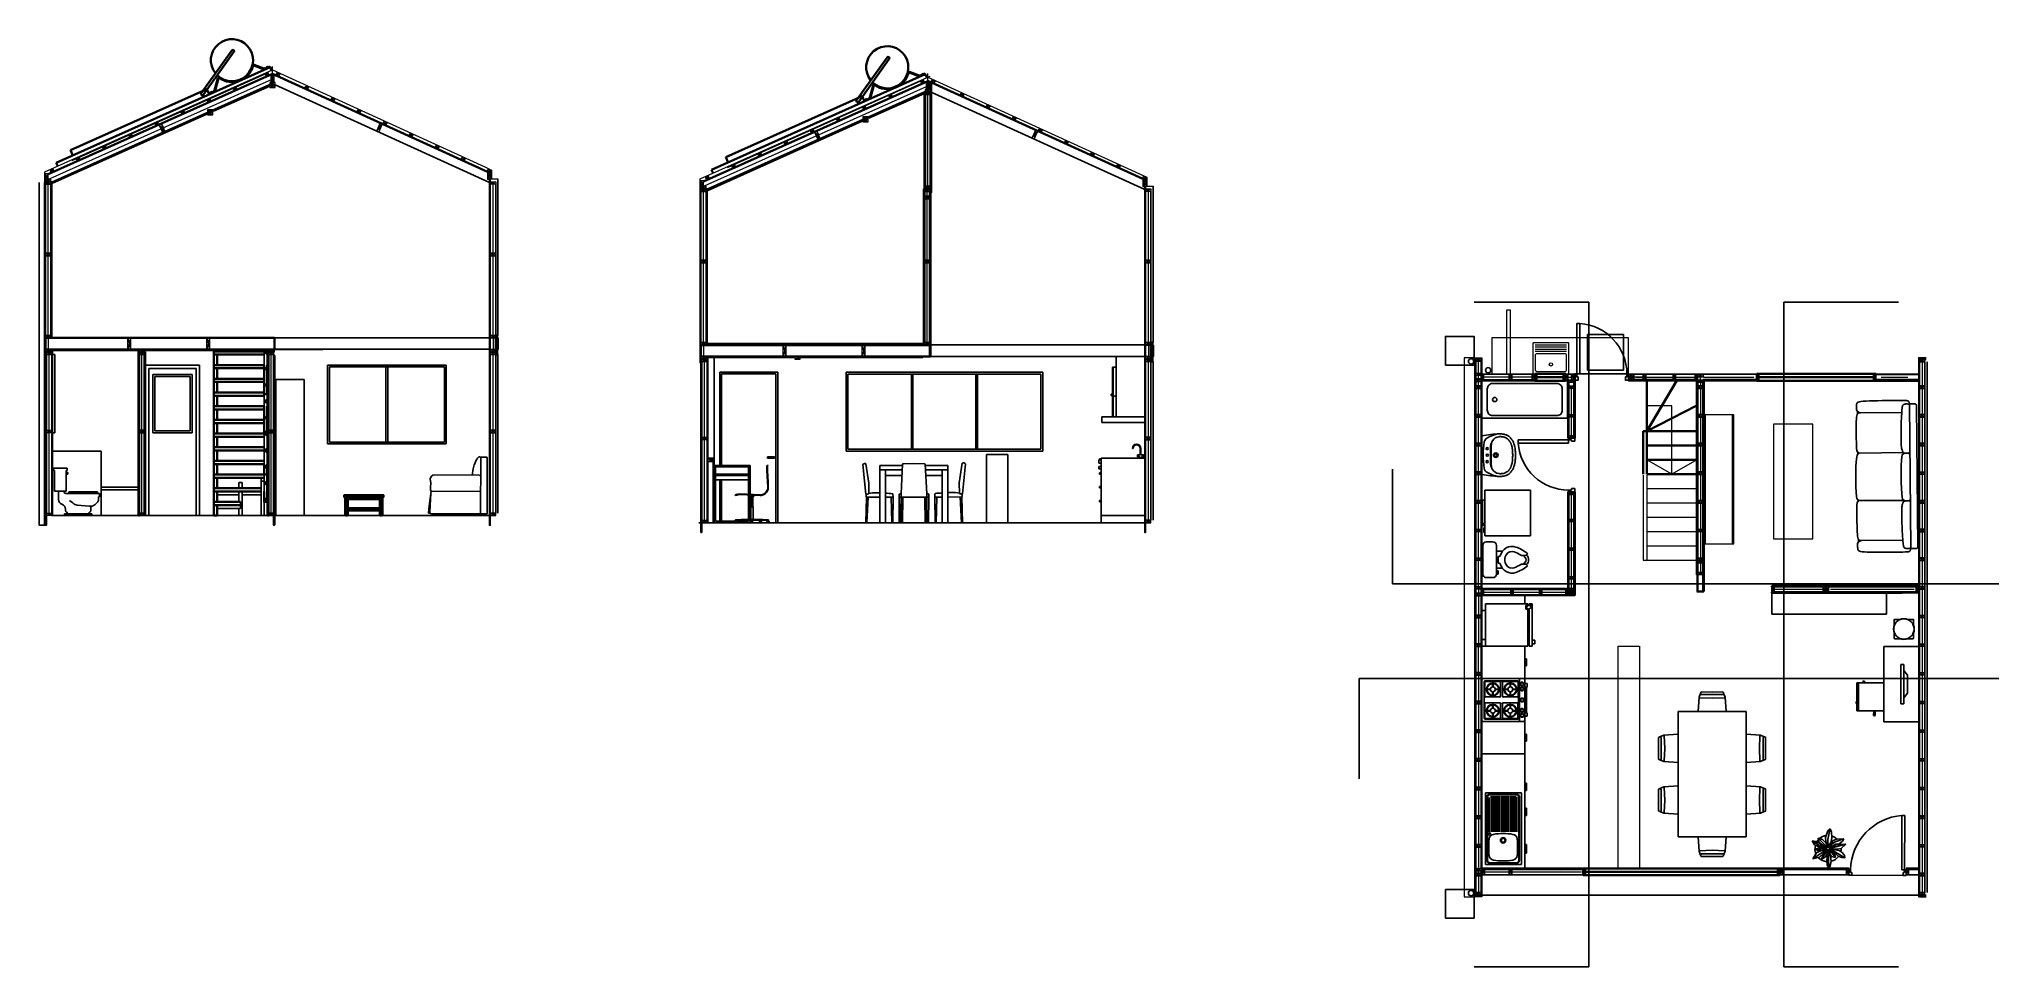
# Model space of a CAD drawing. Header units: millimetres. Extents: x 2289.8 to 2339.2, y 1976.9 to 1997.5.
# Drawn here: x 2289.82 to 2317.16, y 1976.85 to 1989.8 of the extents above; entities that cross this region are included whole.
import ezdxf

# ---------------------------------------------------------------- set-up
doc = ezdxf.new("R2010")
doc.units = ezdxf.units.MM
doc.linetypes.add('CENTER', pattern=[2, 1.25, -0.25, 0.25, -0.25])
doc.layers.add('_AUX', color=210, linetype='Continuous', lineweight=18, plot=False)
for name, color, linetype, lineweight in [('A-ANNO-NOTE', 7, 'Continuous', 35), ('A-DETL-MBND', 3, 'Continuous', 18), ('A-DETL-MCUT', 4, 'Continuous', 25), ('A-DOOR-FULL', 4, 'Continuous', 25), ('A-ELEV-IDEN', 3, 'Continuous', 18), ('A-ELEV-MBE1', 7, 'Continuous', 35), ('A-ELEV-MBE2', 4, 'Continuous', 25), ('A-FURN', 8, 'Continuous', 18), ('A-SECT-MCUT', 7, 'Continuous', 35), ('A-WALL-PATT', 8, 'Continuous', 18), ('A-WALL-STUD', 3, 'Continuous', 18), ('arredi', 175, 'Continuous', 20)]:
    doc.layers.add(name, color=color, linetype=linetype, lineweight=lineweight)
for name, color, linetype in [('arredi_cucina', 252, 'Continuous'), ('Arredo', 7, 'Continuous'), ('IKE120028-t1', 255, 'Continuous'), ('k_lavelli', 175, 'Continuous'), ('lavatrice', 251, 'Continuous'), ('OR-SN', 7, 'Continuous'), ('SANIT', 175, 'Continuous'), ('SEZIONI', 102, 'Continuous'), ('sezioni piano terra', 21, 'Continuous'), ('TREE', 84, 'Continuous')]:
    doc.layers.add(name, color=color, linetype=linetype)
doc.layers.add('IKE120006-t1', color=7, linetype='Continuous', lineweight=40, true_color=0x664c3c)
doc.layers.add('IKE140040-T1', color=7, linetype='Continuous', true_color=0xf9f5dc)
doc.layers.add('IKE140040-T2', color=7, linetype='Continuous', true_color=0x959595)
doc.styles.add('ARCH', font='txt')

# ---------------------------------------------------------------- blocks, each defined once
blk = doc.blocks.new('15STOI06')
for p, q in [((0, 28), (8, 28)), ((0, 26.5), (0, 28)), ((0.5, 26.5), (0, 26.5)), ((0.5, 26.5), (0.5, 14.5)), ((8, 26.5), (7.5, 26.5)), ((7.5, 14.5), (7.5, 26.5)), ((7.5, 25.5), (8.5, 25.5)), ((8.5, 24.5), (7.5, 24.5)), ((8, 28), (8, 26.5)), ((8.5, 25.5), (8.5, 24.5)), ((0.5, 14.5), (7.5, 14.5)), ((3, 14.5), (3, 9.5)), ((8, 13), (27, 13)), ((26, 14), (9, 14)), ((9, 14), (9, 13)), ((26, 14), (26, 13)), ((27, 11), (27, 13)), ((6.5, 0), (6.5, 1)), ((6.5, 1), (22.5, 1)), ((7, 3.843146), (7, 3)), ((8, 1), (8, 2)), ((11.354315, 7.454738), (9.5, 9)), ((21, 5.5), (13.959358, 6.192767)), ((21, 2), (21, 1)), ((22, 5.5), (22, 3)), ((22.5, 1), (22.5, 0)), ((26.5, 9), (26.5, 11)), ((27, 11), (26.5, 11))]:
    blk.add_line(p, q)
for centre, radius, start, end in [((7.75, 14.75), 1.767767, 188.130102, 278.130102), ((6, 9.5), 3, 180, 250.528779), ((4, 3.843146), 3, 0, 70.528779), ((8, 3), 1, 180, 270), ((15.195421, 12.064065), 6, 230.194429, 258.111342), ((21.328172, 11.05573), 5.565414, 266.619522, 338.322863), ((21, 3), 1, 270, 0)]:
    blk.add_arc(centre, radius, start, end)
at = {"style": 'ARCH', "flags": 3}
blk.add_attdef('ITEM', (0, -9), '', height=6, dxfattribs=at)
blk = doc.blocks.new('15PTOI06')
for p, q in [((0, -8.5), (0, 8.5)), ((2, 10.5), (6, 10.5)), ((8, 8.5), (8, -8.5)), ((11.5, 5), (8, 5)), ((9, 2), (9.765178, 2)), ((9, -2), (9, 2)), ((23.431562, 2.5), (24.727861, 2.5)), ((24.931034, 1.327586), (24.062054, 2.5)), ((6, -10.5), (2, -10.5)), ((11.5, -5), (8, -5)), ((8.5, -8), (8, -8)), ((8, -8.5), (9, -8.5)), ((9, -6.5), (8.5, -6.5)), ((8.5, -6.5), (8.5, -8)), ((9.765178, -2), (9, -2)), ((9, -8.5), (9, -6.5)), ((23.431562, -2.5), (24.690476, -2.5)), ((24.931034, -1.327586), (24.062054, -2.5))]:
    blk.add_line(p, q)
for centre, radius, start, end in [((2, 8.5), 2, 90, 180), ((6, 8.5), 2, 0, 90), ((9.765178, 2.5), 0.5, 270, 346.116636), ((17.25, 0.65), 7.210062, 71.816347, 166.116636), ((19.118098, 0), 6.118098, 147.797266, 212.202734), ((17.25, 0.65), 4.210062, 71.816347, 142.891702), ((12, -13.75), 19.534695, 57.937508, 70.559965), ((12, -13.75), 22.534695, 51.265418, 70.559965), ((23.431562, 4.5), 2, 237.937508, 270), ((24.727861, 4.5), 2, 270, 314.939898), ((23.666667, 0), 1.833333, 313.602819, 46.397181), ((23.166667, 0), 3.833333, 313.602819, 46.397181), ((25.787408, 3.438228), 0.5, 314.939898, 51.265418), ((2, -8.5), 2, 180, 270), ((6, -8.5), 2, 270, 0), ((9.765178, -2.5), 0.5, 13.883364, 90), ((17.25, -0.65), 7.210062, 193.883364, 288.183653), ((17.25, -0.65), 4.210062, 217.108298, 288.183653), ((12, 13.75), 19.534695, 289.440035, 302.062492), ((12, 13.75), 22.534695, 289.440035, 308.665009), ((23.431562, -4.5), 2, 90, 122.062492), ((24.690476, -4.5), 2, 44.162471, 90), ((25.766527, -3.454957), 0.5, 308.665009, 44.162471)]:
    blk.add_arc(centre, radius, start, end)
at = {"style": 'ARCH'}
for tag, p, flags in [('ROOM_NUMBER', (0, -28.5), 1), ('ITEM', (0, -19.5), 3)]:
    blk.add_attdef(tag, p, '', height=6, dxfattribs=dict(at, flags=flags))
blk = doc.blocks.new('GARDAS4')
at = {"color": 7}
for p, q in [((-0.32506, -0.289364), (-0.32506, -0.289386)), ((-0.325, -0.270001), (-0.325005, -0.271668)), ((-0.295, -0.005), (0.295, -0.004999)), ((-0.152201, -0.147001), (0, -0.147001)), ((0, -0.135001), (-0.12296, -0.135001)), ((0, -0.135001), (0.122961, -0.135001)), ((0.152202, -0.147001), (0, -0.147001)), ((0.282628, -0.293776), (0.281999, -0.269737)), ((0.325, -0.270001), (0.32506, -0.289386))]:
    blk.add_line(p, q, dxfattribs=at)
for points in [[(-0.325, -0.270001, 0.008369), (-0.325278, -0.28406, 0.022086), (-0.32506, -0.289386, 0.020366), (-0.318607, -0.340333, 0.038106), (-0.312, -0.367001, 0.019209), (-0.306278, -0.382319, 0.023244), (-0.300492, -0.394534, 0.033606), (-0.287579, -0.415314, 0.042546), (-0.275, -0.430001, 0.013962), (-0.263181, -0.441002, 0.013132), (-0.25, -0.452001, 0.011277), (-0.236099, -0.462493, 0.014658), (-0.225, -0.470001, 0.03774), (-0.208653, -0.478719, 0.019306), (-0.175, -0.492001, 0.016072), (-0.147195, -0.500759, 0.020549), (-0.125, -0.506001, 0.025272), (-0.083561, -0.511853, 0.018029), (-0.025, -0.515001, 0.004412), (0, -0.515221, 0.004412), (0.025, -0.515001, 0.018029), (0.083561, -0.511853, 0.025272), (0.125, -0.506001, 0.020549), (0.147195, -0.500759, 0.016072), (0.175, -0.492001, 0.019306), (0.208653, -0.478719, 0.03774), (0.225, -0.470001, 0.014658), (0.2361, -0.462493, 0.011277), (0.25, -0.452001, 0.013132), (0.263181, -0.441002, 0.013962), (0.275, -0.430001, 0.042546), (0.287587, -0.415306, 0.033639), (0.300493, -0.394534, 0.023211), (0.306323, -0.382224, 0.019455), (0.312, -0.367001, 0.037722), (0.318436, -0.341, 0.019629), (0.325, -0.290001, 0.02219), (0.325246, -0.28446, 0.008507), (0.325, -0.27)], [(-0.281998, -0.269737, 0.020865), (-0.282472, -0.294828, 0.028997), (-0.281013, -0.312834, 0.00357), (-0.278005, -0.333299, 0.021054), (-0.277324, -0.336741, 0.034401), (-0.273427, -0.349075, 0.02016), (-0.264531, -0.369256, 0.016622), (-0.256813, -0.38377, 0.027743), (-0.251435, -0.392026, 0.033205), (-0.242849, -0.402234, 0.025549), (-0.230218, -0.414096, 0.012194), (-0.218637, -0.423434, 0.017693), (-0.210284, -0.429382, 0.017573), (-0.196578, -0.437753, 0.026055), (-0.186873, -0.442573, 0.00897), (-0.177571, -0.446408, 0.008422), (-0.167527, -0.450145, 0.007267), (-0.152331, -0.455262, 0.008165), (-0.138673, -0.459397, 0.012507), (-0.122289, -0.463626, 0.015115), (-0.108559, -0.466372, 0.008456), (-0.094586, -0.468488, 0.010855), (-0.083645, -0.469714, 0.003365), (-0.06823, -0.470999, 0.0066), (-0.06036, -0.471498, 0.001256), (-0.046541, -0.472155, 0.001659), (-0.036074, -0.472592, 0.00094), (-0.031023, -0.472776, 0.000638), (-0.023582, -0.473025, 0.00802), (0, -0.473403, 0.00802), (0.023582, -0.473025, 0.000638), (0.031024, -0.472776, 0.00094), (0.036074, -0.472592, 0.001659), (0.045501, -0.472199, 0.001052), (0.06036, -0.471498, 0.006804), (0.067281, -0.471062, 0.002873), (0.083646, -0.469714, 0.014633), (0.099703, -0.467823, 0.013827), (0.116555, -0.464859, 0.014302), (0.131759, -0.461292, 0.011757), (0.150002, -0.455997, 0.005651), (0.161765, -0.452134, 0.005695), (0.173347, -0.448037, 0.013254), (0.184105, -0.443767, 0.013788), (0.19421, -0.439108, 0.030435), (0.201599, -0.434873, 0.011762), (0.219712, -0.422354, 0.019328), (0.236356, -0.40925, 0.038039), (0.244004, -0.401659, 0.031954), (0.250748, -0.392774, 0.01913), (0.260433, -0.376873, 0.008921), (0.267682, -0.363314, 0.017685), (0.270971, -0.356288, 0.023958), (0.275214, -0.344824, 0.029115), (0.277688, -0.335072, 0.010429), (0.279638, -0.323664, 0.011056), (0.281013, -0.312834, 0.003678), (0.281172, -0.311198, 0.000554), (0.282136, -0.30033, 0.02295), (0.282669, -0.287459, 0.016667), (0.281999, -0.269737)]]:
    blk.add_lwpolyline(points, format="xyb", dxfattribs=at)
for centre, radius in [((-0.1, -0.085), 0.016), ((0, -0.215), 0.035), ((0, -0.215), 0.0225), ((0, -0.085), 0.0175), ((0.1, -0.085), 0.016)]:
    blk.add_circle(centre, radius, dxfattribs=at)
for centre, radius, start, end in [((1.672884, -0.361978), 2, 169.718214, 177.364097), ((0.143877, -0.323251), 0.472481, 150.120581, 172.548759), ((-0.002535, -0.287947), 0.280016, 174.813416, 181.950575), ((-0.152201, -0.277001), 0.13, 173.654639, 176.796812), ((-0.152201, -0.277001), 0.13, 119.631749, 173.654639), ((-0.179093, -0.13769), 0.1, 100.103345, 150.120584), ((-0.114671, -0.324425), 0.19, 97.941313, 122.399413), ((-0.152201, -0.277001), 0.13, 90.000001, 119.631749), ((-0.345746, 0.797578), 0.85, 280.103057, 280.50694), ((-0.000346, -1.121566), 1.1, 79.413077, 100.279353), ((-0.12296, -0.265001), 0.13, 90.000001, 97.941316), ((0.122961, -0.265001), 0.13, 82.058686, 90.000001), ((0.114672, -0.324425), 0.19, 57.600589, 82.05869), ((0.152202, -0.277001), 0.13, 60.368253, 90.000001), ((0.179093, -0.13769), 0.1, 29.879418, 76.902587), ((0.152202, -0.277001), 0.13, 3.20319, 60.368253), ((-0.143876, -0.323251), 0.472481, 8.500137, 29.879421), ((-1.672884, -0.361978), 2, 2.635905, 10.281788)]:
    blk.add_arc(centre, radius, start, end, dxfattribs=at)
blk = doc.blocks.new('SN15')
at = {"layer": 'OR-SN'}
blk.add_lwpolyline([(-1.6, 0), (-1.6, -0.7), (0, -0.7), (0, 0)], close=True, dxfattribs=at)
blk.add_lwpolyline([(-0.1, -0.15, 0.414214), (-0.2, -0.05), (-1.4, -0.05, 0.414214), (-1.5, -0.15), (-1.5, -0.55, 0.414214), (-1.4, -0.65), (-0.2, -0.65, 0.414214), (-0.1, -0.55)], format="xyb", close=True, dxfattribs=at)
blk.add_circle((-0.24, -0.35), 0.04, dxfattribs=at)
blk = doc.blocks.new('6-rob-elev')
at = {"color": 0, "linetype": 'ByBlock'}
for p, q in [((-3.4, 6.2), (-3.4, 2.8)), ((-1.5, 0), (-1.5, 2.8)), ((-0.8, 6.2), (-0.8, 18.3)), ((0.8, 6.2), (0.8, 18.3)), ((1.5, 0), (1.5, 2.8)), ((3, 6.2), (3, 2.8)), ((14.9, 20.1), (13.4, 20.1)), ((15.1, 18.3), (13.6, 18.3))]:
    blk.add_line(p, q, dxfattribs=at)
blk.add_line((-1.5, 0), (1.5, 0))
for points in [[(-0.8, 6.2), (-5.6, 6.2), (-5.6, 2.8), (-1.5, 2.8)], [(1.5, 2.8), (5.6, 2.8), (5.6, 6.2), (0.8, 6.2)]]:
    blk.add_lwpolyline(points, dxfattribs=at)
for radius in [7.94, 6.44]:
    blk.add_arc((7.2, 18.3), radius, 0, 180, dxfattribs=at)
blk = doc.blocks.new('A$C496F2C33')
at = {"color": 7}
for p, q in [((-198, 128), (-198, 105)), ((-43, 128), (-43, 105))]:
    blk.add_line(p, q, dxfattribs=at)
for points in [[(-121, 309), (-184, 308, 0.109772), (-189, 306), (-198, 128, 0.051409), (-210, 123), (-211, 106), (-207, 105), (-121, 105)], [(-121, 309), (-57, 308, -0.109772), (-53, 306), (-43, 128, -0.051409), (-31, 123), (-30, 106), (-35, 105), (-121, 105)]]:
    blk.add_lwpolyline(points, format="xyb", dxfattribs=at)
for points in [[(-211, 106), (-210, -50), (-202, -50), (-199, 105)], [(-197, 105), (-196, -50), (-189, -50), (-187, 105)], [(-44, 105), (-45, -50), (-53, -50), (-54, 105)], [(-30, 106), (-32, -50), (-40, -50), (-43, 105)]]:
    blk.add_lwpolyline(points, dxfattribs=at)
blk = doc.blocks.new('A$C354A6166')
for p, q in [((62.1, 137.1), (60.6, 137.1)), ((0.5, 81.7), (1.5, 80.8)), ((0.2, 31.8), (-0.4, 31.8)), ((1.2, 33.7), (1.2, 34.6)), ((3.1, 33.8), (1.2, 33.8)), ((2.1, 33.8), (1.6, 33.8)), ((2.9, 33.8), (2.4, 33.8)), ((3.1, 34.6), (3.1, 33.6)), ((16.1, 29.7), (15.3, 29.7)), ((16.1, 33.8), (15.5, 33.8)), ((16.9, 29.7), (16.1, 29.7)), ((16.9, 33.8), (16.3, 33.8)), ((17.1, 31.8), (17.9, 31.8)), ((47, 31.8), (46.2, 31.8)), ((47.2, 33.8), (47.7, 33.8)), ((47.2, 29.7), (48, 29.7)), ((48, 33.8), (48.6, 33.8)), ((48, 29.7), (48.8, 29.7)), ((61, 34.6), (61, 33.6)), ((62.9, 34.6), (61, 34.6)), ((61, 33.8), (62.9, 33.8)), ((61.2, 33.8), (61.7, 33.8)), ((62, 33.8), (62.5, 33.8)), ((62.9, 33.7), (62.9, 34.6)), ((63.9, 31.8), (64.5, 31.8))]:
    blk.add_line(p, q)
for points in [[(60.6, 137.1), (60.5, 136.7), (60.1, 134.8), (59.9, 130.6), (60.1, 126.9), (60.6, 117.8), (61.3, 105.8, -0.008603), (61.5, 101, -0.01359), (61.5, 93.4, -0.198397), (53.9, 83.4, -0.083501), (50.2, 82, -0.065658), (46.4, 81.7), (9.9, 83.5, 0.081098), (0.5, 81.7)], [(62.1, 137.1), (61.4, 135.8), (61, 133.9), (60.9, 129.7), (61, 126), (61.6, 116.9), (62.3, 104.9, -0.008603), (62.5, 100.1, -0.01359), (62.5, 92.5, -0.198397), (54.9, 82.5, -0.083501), (51.2, 81.1, -0.065658), (47.4, 80.8), (9.9, 82.6, 0.057119), (1.5, 80.8, 0.028948)]]:
    blk.add_lwpolyline(points, format="xyb")
for points in [[(36.2, 81.4), (35.2, 78.5), (29, 78.5), (28.1, 81.7)], [(1.2, 33.8), (1.6, 33.8)], [(15.1, 33.7), (15.1, 33.8), (15.5, 33.8)], [(30.8, 33.6), (30.6, 33.5), (30.4, 32.9), (30.4, 30.8), (30.6, 30.1), (31, 29.9), (31.5, 30), (31.6, 30.5), (31.6, 32)], [(32.8, 33.6), (33, 33.5), (33.1, 32.9), (33.1, 30.8), (33, 30.1), (32.5, 29.9), (32.1, 30), (31.9, 30.5), (31.9, 32)], [(49, 33.7), (49, 33.8), (48.6, 33.8)], [(62.9, 33.8), (62.5, 33.8)]]:
    blk.add_lwpolyline(points)
for points in [[(33.7, 78.5), (30.4, 78.5), (30.4, 59.5), (33.7, 59.5)], [(32.2, 80.5), (31.2, 80.5), (31.2, 78.7), (32.2, 78.7)], [(34.2, 59.5), (29.9, 59.5), (29.9, 35.5), (34.2, 35.5)], [(34.2, 59.5), (34.2, 59.5), (34.2, 59.6), (34.2, 59.6)], [(62.9, 34.8), (1.2, 34.8), (1.2, 34.6), (62.9, 34.6)], [(15.1, 34.6), (17.1, 34.6), (17.1, 33.8), (15.1, 33.8)], [(32.7, 34.6), (30.8, 34.6), (30.8, 33.8), (32.7, 33.8)], [(32.8, 33.8), (30.8, 33.8), (30.8, 32), (32.8, 32)], [(48.9, 34.6), (47, 34.6), (47, 33.8), (48.9, 33.8)]]:
    blk.add_lwpolyline(points, close=True)
for centre in [(2.3, 31.8), (61.8, 31.8)]:
    blk.add_circle(centre, 2.03)
for centre, radius, start, end in [((1.6, 31.8), 2.03, 81.2448, 278.7552), ((22.7, -261.8), 297.4, 88.6228, 94.1449), ((41.4, -261.8), 297.4, 85.8551, 91.3772), ((62.5, 31.8), 2.03, 261.2448, 98.7552)]:
    blk.add_arc(centre, radius, start, end)
for centre, start_param, end_param in [((15.3, 31.8), 0, 3.141593), ((16.1, 31.8), 3.141593, 6.283185), ((16.5, 31.8), 3.141593, 4.712389), ((16.9, 31.8), 3.141593, 6.283185)]:
    blk.add_ellipse(centre, major_axis=(0, 2.03), ratio=0.488012, start_param=start_param, end_param=end_param)
at = {"extrusion": (0, 0, -1)}
for centre, start_param, end_param in [((47.2, 31.8), 3.141593, 6.283185), ((47.6, 31.8), 3.141593, 4.712389), ((48, 31.8), 3.141593, 6.283185), ((48.8, 31.8), 0, 3.141593)]:
    blk.add_ellipse(centre, major_axis=(0, 2.03), ratio=0.488012, start_param=start_param, end_param=end_param, dxfattribs=at)
blk = doc.blocks.new('A$C575A698E')
at = {"color": 7}
for p, q in [((-93.3, 33.1), (-93.4, 90)), ((-37.4, 30.1), (-37.4, 92.2)), ((29, 29.3), (29.3, 92.5)), ((84.6, 32.1), (84.5, 90)), ((-95.5, 28.1), (-92, 28.1)), ((-38.6, 28.1), (-35.7, 28.1)), ((28.1, 28.1), (29.7, 28.1)), ((83.1, 28.1), (86.6, 28.1))]:
    blk.add_line(p, q, dxfattribs=at)
for points in [[(-103.3, 110.7, 0.351951), (-105.5, 109.1)], [(94.4, 110.7, -0.351951), (96.6, 109.1)]]:
    blk.add_lwpolyline(points, format="xyb", dxfattribs=at)
for points in [[(-103.5, 110.7), (94.5, 110.7)], [(-105.5, 101.1), (-106.3, 100.9), (-107, 100.6), (-107.6, 100.4), (-108.1, 100.2), (-108.5, 100), (-108.8, 99.7), (-109.1, 99.5), (-109.4, 99.3), (-109.6, 99), (-109.7, 98.6), (-109.9, 97.9), (-110, 96.8), (-110.1, 95.2), (-110.1, 93), (-110.2, 90), (-110.2, 86.1), (-110.3, 81.2), (-110.3, 75.6), (-110.3, 69.5), (-110.3, 63), (-110.2, 56.6), (-110.1, 50.5), (-110, 44.9), (-109.8, 40), (-109.6, 36.2), (-109.3, 33.2), (-108.9, 31), (-108.6, 29.5), (-108.1, 28.5), (-107.6, 27.9), (-107, 27.5), (-106.3, 27.3), (-105.6, 27.1), (-104.8, 27), (-103.9, 26.9), (-103, 26.8), (-101.9, 26.7), (-100.8, 26.7), (-99.5, 26.8), (-98.2, 26.9), (-96.8, 27.2), (-95.3, 28.3), (-93.9, 30.8), (-93.3, 33.1)], [(96.6, 109.1), (96.6, 101.1), (-105.5, 101.1)], [(-105.5, 101.9), (-105.5, 109.1)], [(-104.7, 101.1), (-104.7, 101.1), (-104.7, 101), (-104.8, 100.8), (-104.9, 100.5), (-105, 100.2), (-105.1, 99.8), (-105.2, 99.3), (-105.2, 98.7), (-105.3, 98.1), (-105.3, 97.3), (-105.3, 96.6), (-105.3, 95.8), (-105.2, 95), (-105.1, 94.3), (-105, 93.6), (-104.8, 93), (-104.6, 92.4), (-104.3, 92), (-103.8, 91.6), (-103.2, 91.3), (-102.2, 91), (-101, 90.7), (-99.4, 90.5), (-97.4, 90.3), (-94.9, 90.1), (-92, 89.9), (-88.7, 89.7), (-85.2, 89.5), (-81.5, 89.3), (-77.7, 89.1), (-73.8, 89), (-70, 88.9), (-66.2, 88.8), (-62.6, 88.7), (-59.1, 88.7), (-55.9, 88.7), (-52.8, 88.8), (-50, 88.9), (-47.6, 89), (-45.4, 89.2), (-43.6, 89.4), (-42.1, 89.7), (-40.9, 90), (-39.9, 90.4), (-39.2, 90.7), (-38.6, 91), (-38.2, 91.4), (-37.8, 91.7), (-37.5, 92), (-37.3, 92.3), (-37.1, 92.6), (-37, 93), (-36.9, 93.3), (-36.8, 93.8), (-36.8, 94.3), (-36.7, 95), (-36.7, 95.7), (-36.7, 96.5), (-36.7, 97.4), (-36.7, 98.3), (-36.8, 99.1), (-36.9, 99.9), (-37, 100.5), (-37.2, 101.1)], [(95.7, 101.1), (95.7, 101.1), (95.8, 101), (95.8, 100.8), (95.9, 100.5), (96, 100.2), (96.1, 99.8), (96.2, 99.3), (96.3, 98.7), (96.3, 98.1), (96.4, 97.3), (96.4, 96.6), (96.3, 95.8), (96.3, 95), (96.2, 94.3), (96, 93.6), (95.9, 93), (95.6, 92.4), (95.3, 92), (94.9, 91.6), (94.2, 91.3), (93.3, 91), (92.1, 90.7), (90.4, 90.5), (88.4, 90.3), (85.9, 90.1), (83, 89.9), (79.8, 89.7), (76.3, 89.5), (72.7, 89.3), (68.9, 89.1), (65.1, 89), (61.4, 88.9), (57.8, 88.8), (54.3, 88.7), (51.1, 88.7), (48, 88.7), (45.2, 88.8), (42.6, 88.9), (40.3, 89), (38.3, 89.2), (36.6, 89.4), (35.2, 89.7), (34.1, 90), (33.1, 90.4), (32.4, 90.7), (31.9, 91), (31.4, 91.4), (31.1, 91.7), (30.8, 92), (30.6, 92.3), (30.4, 92.6), (30.3, 93), (30.2, 93.3), (30.1, 93.8), (30, 94.3), (30, 95), (30, 95.7), (29.9, 96.5), (29.9, 97.4), (30, 98.3), (30, 99.1), (30.1, 99.9), (30.3, 100.5), (30.5, 101.1)], [(96.6, 101.1), (97.3, 100.9), (98, 100.6), (98.6, 100.4), (99.1, 100.2), (99.5, 100), (99.9, 99.7), (100.2, 99.5), (100.4, 99.3), (100.6, 99), (100.8, 98.6), (100.9, 97.9), (101, 96.8), (101.1, 95.2), (101.2, 93), (101.3, 90), (101.3, 86.1), (101.3, 81.2), (101.3, 75.6), (101.3, 69.5), (101.3, 63), (101.2, 56.6), (101.2, 50.5), (101, 44.9), (100.8, 40), (100.6, 36.2), (100.3, 33.2), (100, 31), (99.6, 29.5), (99.2, 28.5), (98.6, 27.9), (98, 27.5), (97.4, 27.3), (96.7, 27.1), (95.9, 27), (95, 26.9), (94, 26.8), (93, 26.7), (91.8, 26.7), (90.6, 26.8), (89.3, 26.9), (87.8, 27.2), (86.4, 28.3), (85, 30.8), (84.6, 32.1)], [(96.6, 101.9), (96.6, 109.1)], [(-93.6, 32.1), (-93.4, 30.5), (-93, 29.2), (-92.2, 28.3), (-91.1, 27.6), (-89.5, 27.1), (-87.4, 26.8), (-84.7, 26.6), (-81.4, 26.4), (-77.3, 26.3), (-72.7, 26.3), (-67.7, 26.2), (-62.5, 26.2), (-57.4, 26.2), (-52.5, 26.3), (-48, 26.3), (-44.2, 26.4), (-41.1, 26.7), (-38.8, 27.8), (-37.4, 30.1)], [(84.6, 32.1), (84.5, 30.5), (84, 29.2), (83.3, 28.3), (82.2, 27.6), (80.6, 27.1), (78.5, 26.8), (75.8, 26.6), (72.4, 26.4), (68.3, 26.3), (63.7, 26.3), (58.7, 26.2), (53.6, 26.2), (48.4, 26.2), (43.6, 26.3), (39.1, 26.3), (35.2, 26.4), (32.2, 26.7), (29.8, 27.8), (29, 29.3)]]:
    blk.add_lwpolyline(points, dxfattribs=at)
for centre, radius, start, end in [((-104.6, 102), 0.889, 187.3549, 267.8922), ((-26.9, 96.1), 9.81, 149.3922, 218.0575), ((-3.4, 355.7), 267.5, 263.2896, 276.7104), ((20.2, 96.1), 9.81, 321.9425, 30.6078), ((95.7, 102), 0.889, 272.1078, 352.6451), ((-31.3, 33.7), 7.11, 210.1907, 262.5592), ((22.8, 32.9), 7.11, 277.4408, 329.8093), ((0.4, 325.8), 300.9, 263.7799, 274.4488)]:
    blk.add_arc(centre, radius, start, end, dxfattribs=at)
blk = doc.blocks.new('族几何图形组合_2633-Back')
at = {"layer": 'IKE120006-t1'}
for p, q in [((-450, 459), (-450, 431)), ((449, 460), (-449, 460)), ((450, 431), (450, 459)), ((-449, 430), (449, 430))]:
    blk.add_line(p, q, dxfattribs=at)
for points, knots in [([(-450, 459), (-450, 459), (-450, 459), (-450, 459), (-450, 460), (-450, 460), (-450, 460), (-449, 460), (-449, 460), (-449, 460)], [0, 0, 0, 0, 0.1666667, 0.3333333, 0.4583333, 0.5833333, 0.6666667, 0.75, 0.8333294, 0.8333294, 0.8333294, 0.8333294]), ([(449, 460), (449, 460), (449, 460), (450, 460), (450, 460), (450, 460), (450, 459), (450, 459), (450, 459), (450, 459)], [-0.8333294, -0.8333294, -0.8333294, -0.8333294, -0.75, -0.6666667, -0.5833333, -0.4583333, -0.3333333, -0.1666667, 0, 0, 0, 0]), ([(-449, 430), (-449, 430), (-449, 430), (-450, 430), (-450, 430), (-450, 430), (-450, 430), (-450, 431), (-450, 431), (-450, 431)], [0.1666695, 0.1666695, 0.1666695, 0.1666695, 0.25, 0.3333333, 0.4166667, 0.5, 0.6666667, 0.8333333, 1, 1, 1, 1]), ([(450, 431), (450, 431), (450, 431), (450, 430), (450, 430), (450, 430), (450, 430), (449, 430), (449, 430), (449, 430)], [-1, -1, -1, -1, -0.8333333, -0.6666667, -0.5, -0.4166667, -0.3333333, -0.25, -0.1666695, -0.1666695, -0.1666695, -0.1666695])]:
    blk.add_open_spline(points, degree=3, knots=knots, dxfattribs=at)
for points in [[(-449, 460), (-449, 460), (-449, 460), (-449, 460)], [(449, 460), (449, 460), (449, 460), (449, 460)], [(-449, 430), (-449, 430), (-449, 430), (-449, 430)], [(449, 430), (449, 430), (449, 430), (449, 430)]]:
    blk.add_open_spline(points, degree=3, dxfattribs=at)
blk = doc.blocks.new('族几何图形组合_2780-Right')
at = {"layer": 'IKE120028-t1'}
for p, q in [((-400, 0), (-400, 1920)), ((-400, 1920), (0, 1920)), ((-399, 1919), (-400, 1920)), ((-399, 1919), (-399, 1)), ((-1, 1919), (-399, 1919)), ((0, 1920), (-1, 1919)), ((-1, 1), (-1, 1919)), ((0, 1920), (0, 0)), ((-400, 0), (-399, 1)), ((0, 0), (-400, 0)), ((-399, 1), (-1, 1)), ((0, 0), (-1, 1))]:
    blk.add_line(p, q, dxfattribs=at)

msp = doc.modelspace()

# ---------------------------------------------------------------- linework, layer by layer
at = {"color": 7}
for p, q in [((2301.312, 1983.863), (2301.351, 1983.449)), ((2302.741, 1983.872), (2302.701, 1983.453)), ((2295.271, 1983.659), (2295.28, 1983.599)), ((2295.278, 1983.544), (2295.277, 1983.504)), ((2295.28, 1983.599), (2295.278, 1983.544)), ((2295.261, 1983.283), (2295.249, 1983.181)), ((2295.288, 1983.489), (2295.261, 1983.283)), ((2295.284, 1983.462), (2295.267, 1983.201)), ((2295.277, 1983.504), (2295.288, 1983.489)), ((2295.288, 1983.489), (2295.976, 1983.486)), ((2301.392, 1983.455), (2301.392, 1983.458)), ((2302.659, 1983.459), (2302.659, 1983.461)), ((2295.249, 1983.181), (2295.293, 1983.174)), ((2295.267, 1983.201), (2295.271, 1983.178)), ((2295.293, 1983.174), (2295.982, 1983.174)), ((2312.978, 1980.613), (2312.965, 1980.414)), ((2313.001, 1980.667), (2312.978, 1980.613)), ((2312.986, 1980.606), (2313.161, 1980.598)), ((2313.009, 1980.649), (2313.286, 1980.649)), ((2313.313, 1980.649), (2313.036, 1980.649)), ((2313.336, 1980.606), (2313.161, 1980.598)), ((2313.321, 1980.667), (2313.344, 1980.613)), ((2313.344, 1980.613), (2313.357, 1980.414)), ((2312.433, 1980.06), (2312.487, 1980.083)), ((2312.451, 1980.052), (2312.451, 1979.775)), ((2312.451, 1979.748), (2312.451, 1980.025)), ((2312.487, 1980.083), (2312.686, 1980.096)), ((2312.494, 1980.075), (2312.502, 1979.9)), ((2313.835, 1980.083), (2313.636, 1980.096)), ((2313.828, 1980.075), (2313.82, 1979.9)), ((2313.889, 1980.06), (2313.835, 1980.083)), ((2313.871, 1980.052), (2313.871, 1979.775)), ((2313.871, 1979.748), (2313.871, 1980.025)), ((2313.908, 1980.051), (2313.908, 1979.9)), ((2312.433, 1979.739), (2312.487, 1979.717)), ((2312.487, 1979.717), (2312.686, 1979.704)), ((2312.494, 1979.725), (2312.502, 1979.9)), ((2313.835, 1979.717), (2313.636, 1979.704)), ((2313.828, 1979.725), (2313.82, 1979.9)), ((2313.889, 1979.739), (2313.835, 1979.717)), ((2313.908, 1979.749), (2313.908, 1979.9)), ((2312.433, 1979.339), (2312.487, 1979.362)), ((2312.451, 1979.331), (2312.451, 1979.054)), ((2312.451, 1979.027), (2312.451, 1979.304)), ((2312.487, 1979.362), (2312.686, 1979.375)), ((2312.494, 1979.354), (2312.502, 1979.179)), ((2312.494, 1979.004), (2312.502, 1979.179)), ((2313.835, 1979.362), (2313.636, 1979.375)), ((2313.828, 1979.354), (2313.82, 1979.179)), ((2313.828, 1979.004), (2313.82, 1979.179)), ((2313.889, 1979.339), (2313.835, 1979.362)), ((2313.871, 1979.331), (2313.871, 1979.054)), ((2313.871, 1979.027), (2313.871, 1979.304)), ((2312.433, 1979.018), (2312.487, 1978.996)), ((2312.487, 1978.996), (2312.686, 1978.983)), ((2313.835, 1978.996), (2313.636, 1978.983)), ((2313.889, 1979.018), (2313.835, 1978.996)), ((2312.978, 1978.465), (2312.965, 1978.664)), ((2313.344, 1978.465), (2313.357, 1978.664)), ((2313.001, 1978.411), (2312.978, 1978.465)), ((2312.986, 1978.472), (2313.161, 1978.48)), ((2313.009, 1978.43), (2313.286, 1978.43)), ((2313.313, 1978.43), (2313.036, 1978.43)), ((2313.336, 1978.472), (2313.161, 1978.48)), ((2313.321, 1978.411), (2313.344, 1978.465))]:
    msp.add_line(p, q, dxfattribs=at)
for p, q in [((2313.992, 1981.771), (2313.992, 1982.071)), ((2315.592, 1981.771), (2315.592, 1982.071)), ((2316.044, 1982.071), (2316.044, 1981.771)), ((2315.592, 1981.771), (2313.992, 1981.771)), ((2310.549, 1981.325), (2309.949, 1981.325)), ((2310.549, 1980.875), (2310.549, 1981.325)), ((2316.056, 1981.322), (2315.556, 1981.322)), ((2315.556, 1981.322), (2315.556, 1980.272)), ((2309.948, 1980.295), (2309.948, 1980.855)), ((2309.949, 1980.875), (2310.549, 1980.875)), ((2309.969, 1980.875), (2310.529, 1980.875)), ((2309.982, 1980.322), (2309.982, 1980.828)), ((2309.991, 1980.821), (2309.991, 1980.63)), ((2309.996, 1980.841), (2310.447, 1980.841)), ((2310.004, 1980.835), (2310.195, 1980.835)), ((2310.095, 1980.817), (2310.098, 1980.762)), ((2310.101, 1980.817), (2310.101, 1980.819)), ((2310.101, 1980.817), (2310.101, 1980.76)), ((2310.108, 1980.817), (2310.105, 1980.762)), ((2310.209, 1980.821), (2310.209, 1980.63)), ((2310.235, 1980.821), (2310.235, 1980.63)), ((2310.249, 1980.835), (2310.44, 1980.835)), ((2310.339, 1980.817), (2310.343, 1980.762)), ((2310.346, 1980.817), (2310.346, 1980.819)), ((2310.346, 1980.817), (2310.346, 1980.76)), ((2310.353, 1980.817), (2310.349, 1980.762)), ((2310.454, 1980.821), (2310.454, 1980.63)), ((2310.46, 1980.828), (2310.46, 1980.322)), ((2310.472, 1980.275), (2310.472, 1980.875)), ((2310.475, 1980.275), (2310.475, 1980.875)), ((2310.549, 1980.875), (2310.549, 1980.855)), ((2310.549, 1980.855), (2310.549, 1980.295)), ((2315.179, 1980.424), (2315.181, 1980.816)), ((2315.181, 1980.816), (2315.556, 1980.814)), ((2315.205, 1980.816), (2315.202, 1980.424)), ((2315.27, 1980.816), (2315.262, 1980.828)), ((2315.278, 1980.841), (2315.298, 1980.816)), ((2315.795, 1980.523), (2315.795, 1981.07)), ((2315.795, 1981.07), (2315.837, 1981.07)), ((2315.837, 1980.523), (2315.837, 1981.07)), ((2315.837, 1980.988), (2315.887, 1980.923)), ((2315.887, 1980.67), (2315.887, 1980.923)), ((2310.004, 1980.617), (2310.195, 1980.617)), ((2310.004, 1980.536), (2310.195, 1980.536)), ((2310.008, 1980.723), (2310.006, 1980.723)), ((2310.008, 1980.73), (2310.063, 1980.727)), ((2310.008, 1980.723), (2310.065, 1980.723)), ((2310.008, 1980.717), (2310.063, 1980.72)), ((2310.095, 1980.63), (2310.098, 1980.685)), ((2310.101, 1980.63), (2310.101, 1980.687)), ((2310.101, 1980.63), (2310.101, 1980.628)), ((2310.108, 1980.63), (2310.105, 1980.685)), ((2310.195, 1980.723), (2310.138, 1980.723)), ((2310.195, 1980.73), (2310.14, 1980.727)), ((2310.195, 1980.717), (2310.14, 1980.72)), ((2310.195, 1980.723), (2310.197, 1980.723)), ((2310.247, 1980.536), (2310.438, 1980.536)), ((2310.249, 1980.617), (2310.44, 1980.617)), ((2310.253, 1980.723), (2310.25, 1980.723)), ((2310.253, 1980.73), (2310.307, 1980.727)), ((2310.253, 1980.723), (2310.309, 1980.723)), ((2310.253, 1980.717), (2310.307, 1980.72)), ((2310.339, 1980.63), (2310.343, 1980.685)), ((2310.346, 1980.63), (2310.346, 1980.687)), ((2310.346, 1980.63), (2310.346, 1980.628)), ((2310.353, 1980.63), (2310.349, 1980.685)), ((2310.439, 1980.723), (2310.383, 1980.723)), ((2310.439, 1980.73), (2310.385, 1980.727)), ((2310.439, 1980.717), (2310.385, 1980.72)), ((2310.439, 1980.723), (2310.442, 1980.723)), ((2315.179, 1980.552), (2315.167, 1980.546)), ((2315.185, 1980.781), (2315.183, 1980.46)), ((2315.191, 1980.46), (2315.193, 1980.78)), ((2315.837, 1980.605), (2315.887, 1980.67)), ((2310.549, 1980.275), (2309.937, 1980.275)), ((2310.529, 1980.275), (2309.969, 1980.275)), ((2309.991, 1980.523), (2309.991, 1980.332)), ((2310.447, 1980.309), (2309.996, 1980.309)), ((2310.004, 1980.318), (2310.195, 1980.318)), ((2310.008, 1980.425), (2310.006, 1980.425)), ((2310.008, 1980.432), (2310.063, 1980.428)), ((2310.008, 1980.425), (2310.065, 1980.425)), ((2310.008, 1980.418), (2310.063, 1980.421)), ((2310.095, 1980.518), (2310.098, 1980.463)), ((2310.095, 1980.331), (2310.098, 1980.386)), ((2310.101, 1980.518), (2310.101, 1980.52)), ((2310.101, 1980.518), (2310.101, 1980.462)), ((2310.101, 1980.331), (2310.101, 1980.388)), ((2310.101, 1980.331), (2310.101, 1980.329)), ((2310.108, 1980.518), (2310.105, 1980.463)), ((2310.108, 1980.331), (2310.105, 1980.386)), ((2310.195, 1980.425), (2310.138, 1980.425)), ((2310.195, 1980.432), (2310.14, 1980.428)), ((2310.195, 1980.418), (2310.14, 1980.421)), ((2310.195, 1980.425), (2310.197, 1980.425)), ((2310.209, 1980.523), (2310.209, 1980.332)), ((2310.234, 1980.523), (2310.234, 1980.332)), ((2310.247, 1980.318), (2310.438, 1980.318)), ((2310.251, 1980.425), (2310.249, 1980.425)), ((2310.251, 1980.432), (2310.306, 1980.428)), ((2310.251, 1980.425), (2310.308, 1980.425)), ((2310.251, 1980.418), (2310.306, 1980.421)), ((2310.338, 1980.518), (2310.341, 1980.463)), ((2310.338, 1980.331), (2310.341, 1980.386)), ((2310.344, 1980.518), (2310.344, 1980.52)), ((2310.344, 1980.518), (2310.344, 1980.462)), ((2310.344, 1980.331), (2310.344, 1980.388)), ((2310.344, 1980.331), (2310.344, 1980.329)), ((2310.351, 1980.518), (2310.348, 1980.463)), ((2310.351, 1980.331), (2310.348, 1980.386)), ((2310.438, 1980.425), (2310.381, 1980.425)), ((2310.438, 1980.432), (2310.383, 1980.428)), ((2310.438, 1980.418), (2310.383, 1980.421)), ((2310.438, 1980.425), (2310.44, 1980.425)), ((2310.452, 1980.523), (2310.452, 1980.332)), ((2310.549, 1979.825), (2310.549, 1980.295)), ((2313.636, 1980.414), (2312.686, 1980.414)), ((2312.686, 1980.414), (2312.686, 1978.664)), ((2313.636, 1978.664), (2313.636, 1980.414)), ((2315.174, 1980.527), (2315.179, 1980.529)), ((2315.174, 1980.527), (2315.174, 1980.527)), ((2315.556, 1980.422), (2315.179, 1980.424)), ((2315.416, 1980.423), (2315.414, 1980.357)), ((2315.436, 1980.357), (2315.437, 1980.423)), ((2315.556, 1980.272), (2316.044, 1980.272)), ((2315.795, 1980.523), (2315.837, 1980.523)), ((2310.549, 1979.825), (2309.937, 1979.825)), ((2309.949, 1979.825), (2310.549, 1979.825)), ((2310.549, 1978.225), (2310.549, 1979.825)), ((2312.686, 1978.664), (2313.636, 1978.664)), ((2309.949, 1978.225), (2310.549, 1978.225))]:
    msp.add_line(p, q)
for points in [[(2295.979, 1983.957), (2295.977, 1983.96), (2295.974, 1983.963), (2295.972, 1983.965), (2295.969, 1983.966), (2295.967, 1983.967), (2295.964, 1983.967), (2295.962, 1983.968), (2295.959, 1983.968), (2295.957, 1983.967), (2295.954, 1983.967), (2295.951, 1983.966), (2295.948, 1983.964), (2295.945, 1983.962), (2295.941, 1983.959), (2295.937, 1983.954), (2295.933, 1983.949), (2295.928, 1983.942), (2295.923, 1983.933), (2295.918, 1983.924), (2295.912, 1983.912), (2295.906, 1983.9), (2295.9, 1983.886), (2295.894, 1983.87), (2295.888, 1983.854), (2295.883, 1983.836), (2295.877, 1983.817), (2295.873, 1983.798), (2295.869, 1983.779), (2295.866, 1983.761), (2295.863, 1983.744), (2295.863, 1983.728), (2295.863, 1983.715)], [(2295.978, 1983.952), (2295.975, 1983.174), (2296.069, 1983.174), (2296.069, 1983.954)], [(2296.058, 1983.964), (2295.987, 1983.964)], [(2301.392, 1983.458), (2301.395, 1983.598), (2301.354, 1983.869)], [(2302.659, 1983.461), (2302.656, 1983.604), (2302.698, 1983.878)], [(2295.954, 1983.715), (2295.312, 1983.713)], [(2301.386, 1983.405), (2301.364, 1983.05), (2301.352, 1983.05), (2301.359, 1983.407)], [(2301.727, 1983.404), (2301.627, 1983.404)], [(2301.705, 1983.404), (2301.705, 1983.404), (2301.714, 1983.05), (2301.728, 1983.05), (2301.732, 1983.407)], [(2302.343, 1983.407), (2302.343, 1983.407), (2302.333, 1983.048), (2302.319, 1983.048), (2302.315, 1983.41)], [(2302.32, 1983.407), (2302.417, 1983.407)], [(2302.666, 1983.408), (2302.688, 1983.048), (2302.701, 1983.048), (2302.693, 1983.41)], [(2313.01, 1980.687), (2313.161, 1980.686)], [(2313.312, 1980.687), (2313.161, 1980.686)], [(2312.413, 1980.051), (2312.414, 1979.9)], [(2312.413, 1979.749), (2312.414, 1979.9)], [(2312.413, 1979.33), (2312.414, 1979.179)], [(2312.413, 1979.028), (2312.414, 1979.179)], [(2313.908, 1979.33), (2313.908, 1979.179)], [(2313.908, 1979.028), (2313.908, 1979.179)], [(2313.01, 1978.392), (2313.161, 1978.393)], [(2313.312, 1978.392), (2313.161, 1978.393)]]:
    msp.add_lwpolyline(points, dxfattribs=at)
for points in [[(2291.191, 1983.544), (2290.683, 1983.544), (2290.683, 1983.544), (2291.191, 1983.544), (2291.191, 1983.544)], [(2291.194, 1983.544), (2291.191, 1983.544), (2291.191, 1983.544), (2291.194, 1983.544), (2291.194, 1983.544)], [(2291.197, 1983.543), (2291.194, 1983.544), (2291.194, 1983.544), (2291.197, 1983.543), (2291.197, 1983.543)], [(2291.199, 1983.541), (2291.197, 1983.543), (2291.197, 1983.543), (2291.199, 1983.541), (2291.199, 1983.541)], [(2291.201, 1983.539), (2291.199, 1983.541), (2291.199, 1983.541), (2291.201, 1983.539), (2291.201, 1983.539)], [(2289.918, 1983.147), (2289.918, 1983.503), (2289.918, 1983.503), (2289.918, 1983.147), (2289.918, 1983.147)], [(2290.683, 1983.507), (2291.203, 1983.507), (2291.203, 1983.507), (2290.683, 1983.507), (2290.683, 1983.507)], [(2291.202, 1983.536), (2291.201, 1983.539), (2291.201, 1983.539), (2291.202, 1983.536), (2291.202, 1983.536)], [(2291.203, 1983.533), (2291.202, 1983.536), (2291.202, 1983.536), (2291.203, 1983.533), (2291.203, 1983.533)], [(2291.203, 1983.529), (2291.203, 1983.533), (2291.203, 1983.533), (2291.203, 1983.529), (2291.203, 1983.529)], [(2291.203, 1983.526), (2291.203, 1983.529), (2291.203, 1983.529), (2291.203, 1983.526), (2291.203, 1983.526)], [(2291.203, 1983.522), (2291.203, 1983.526), (2291.203, 1983.526), (2291.203, 1983.522), (2291.203, 1983.522)], [(2291.203, 1983.518), (2291.203, 1983.522), (2291.203, 1983.522), (2291.203, 1983.518), (2291.203, 1983.518)], [(2291.203, 1983.515), (2291.203, 1983.518), (2291.203, 1983.518), (2291.203, 1983.515), (2291.203, 1983.515)], [(2291.203, 1983.513), (2291.203, 1983.515), (2291.203, 1983.515), (2291.203, 1983.513), (2291.203, 1983.513)], [(2291.203, 1983.507), (2291.203, 1983.513), (2291.203, 1983.513), (2291.203, 1983.507), (2291.203, 1983.507)], [(2291.203, 1983.507), (2291.203, 1983.147), (2291.203, 1983.147), (2291.203, 1983.507), (2291.203, 1983.507)], [(2289.928, 1983.147), (2289.918, 1983.147), (2289.918, 1983.147), (2289.928, 1983.147), (2289.928, 1983.147)]]:
    msp.add_lwpolyline(points)
for points in [[(2301.547, 1983.405), (2301.367, 1983.405, -0.041295), (2301.36, 1983.406, -0.117272), (2301.358, 1983.41), (2301.356, 1983.445), (2301.356, 1983.447), (2301.351, 1983.449)], [(2301.731, 1983.447), (2301.732, 1983.408, -0.320372), (2301.727, 1983.404, -0.320372)], [(2302.317, 1983.45), (2302.315, 1983.411, 0.320372), (2302.32, 1983.407, 0.320372)], [(2302.497, 1983.407), (2302.685, 1983.408, 0.041295), (2302.692, 1983.408, 0.117272), (2302.694, 1983.413), (2302.696, 1983.449), (2302.696, 1983.45), (2302.701, 1983.453)]]:
    msp.add_lwpolyline(points, format="xyb", dxfattribs=at)
for points in [[(2295.36, 1983.174), (2295.312, 1983.174), (2295.312, 1983.151), (2295.36, 1983.151)], [(2296.038, 1983.174), (2295.99, 1983.174), (2295.99, 1983.151), (2296.038, 1983.151)]]:
    msp.add_lwpolyline(points, close=True, dxfattribs=at)
for centre, radius in [((2310.509, 1980.796), 0.0273), ((2310.509, 1980.796), 0.0205), ((2310.101, 1980.723), 0.0341), ((2310.346, 1980.723), 0.0341), ((2310.509, 1980.729), 0.0273), ((2310.509, 1980.575), 0.0273), ((2310.509, 1980.729), 0.0205), ((2310.509, 1980.575), 0.0205), ((2310.101, 1980.425), 0.0341), ((2310.344, 1980.425), 0.0341), ((2310.509, 1980.429), 0.0273), ((2310.509, 1980.361), 0.0273), ((2310.509, 1980.429), 0.0205), ((2310.509, 1980.361), 0.0205)]:
    msp.add_circle(centre, radius)
for centre, radius, start, end in [((2295.991, 1983.952), 0.0127, 108.7176, 179.1268), ((2296.058, 1983.952), 0.0116, 351.4479, 87.8041), ((2301.318, 1983.861), 0.00658, 138.279, 159.4907), ((2301.338, 1983.83), 0.0429, 70.3627, 125.162), ((2301.351, 1983.868), 0.00284, 9.4584, 76.3113), ((2302.701, 1983.877), 0.00287, 103.6887, 170.5416), ((2302.714, 1983.839), 0.0435, 54.838, 109.6373), ((2302.735, 1983.87), 0.00667, 20.5093, 41.721), ((2295.352, 1983.641), 0.0822, 118.9137, 167.7879), ((2295.941, 1983.67), 0.047, 38.6989, 72.9285), ((2301.367, 1983.487), 0.0412, 247.6066, 307.9314), ((2301.507, 1982.729), 0.738, 90.3847, 98.9678), ((2301.375, 1979.468), 4.001, 87.5354, 88.1806), ((2301.375, 1979.468), 4.001, 84.9596, 86.3881), ((2301.682, 1983.423), 0.0544, 25.9579, 33.8805), ((2302.366, 1983.426), 0.0551, 146.1195, 154.0421), ((2302.677, 1979.417), 4.055, 93.6654, 95.0404), ((2302.677, 1979.417), 4.055, 91.8194, 92.5335), ((2302.543, 1982.723), 0.748, 81.0322, 89.6153), ((2302.685, 1983.491), 0.0417, 232.0686, 292.3934), ((2312.995, 1980.625), 0.0208, 214.9129, 245.1453), ((2313.026, 1980.667), 0.0251, 129.2102, 227.2752), ((2313.296, 1980.667), 0.0251, 312.7248, 50.7898), ((2313.327, 1980.625), 0.0208, 294.8547, 325.0871), ((2312.433, 1980.035), 0.0251, 42.7248, 140.7898), ((2312.475, 1980.066), 0.0208, 24.8547, 55.0871), ((2313.847, 1980.066), 0.0208, 124.9129, 155.1453), ((2313.889, 1980.035), 0.0251, 39.2102, 137.2752), ((2312.433, 1979.765), 0.0251, 219.2102, 317.2752), ((2312.475, 1979.734), 0.0208, 304.9129, 335.1453), ((2313.847, 1979.734), 0.0208, 204.8547, 235.0871), ((2313.889, 1979.765), 0.0251, 222.7248, 320.7898), ((2312.433, 1979.314), 0.0251, 42.7248, 140.7898), ((2312.475, 1979.345), 0.0208, 24.8547, 55.0871), ((2313.847, 1979.345), 0.0208, 124.9129, 155.1453), ((2313.889, 1979.314), 0.0251, 39.2102, 137.2752), ((2312.433, 1979.044), 0.0251, 219.2102, 317.2752), ((2312.475, 1979.013), 0.0208, 304.9129, 335.1453), ((2313.847, 1979.013), 0.0208, 204.8547, 235.0871), ((2313.889, 1979.044), 0.0251, 222.7248, 320.7898), ((2312.995, 1978.453), 0.0208, 114.8547, 145.0871), ((2313.026, 1978.411), 0.0251, 132.7248, 230.7898), ((2313.296, 1978.411), 0.0251, 309.2102, 47.2752), ((2313.327, 1978.453), 0.0208, 34.9129, 65.1453)]:
    msp.add_arc(centre, radius, start, end, dxfattribs=at)
for centre, radius, start, end in [((2309.969, 1980.855), 0.0205, 90, 180), ((2309.996, 1980.828), 0.0137, 90, 180), ((2310.004, 1980.821), 0.0137, 90, 180), ((2310.101, 1980.723), 0.0888, 94.2199, 175.7801), ((2310.101, 1980.808), 0.0112, 52.346, 127.654), ((2310.101, 1980.723), 0.0888, 4.2199, 85.7801), ((2310.195, 1980.821), 0.0137, 0, 90), ((2310.249, 1980.821), 0.0137, 90, 180), ((2310.346, 1980.723), 0.0888, 94.2199, 175.7801), ((2310.346, 1980.808), 0.0112, 52.346, 127.654), ((2310.346, 1980.723), 0.0888, 4.2199, 85.7801), ((2310.44, 1980.821), 0.0137, 0, 90), ((2310.447, 1980.828), 0.0137, 0, 90), ((2310.529, 1980.855), 0.0205, 0, 90), ((2315.119, 1980.816), 0.075, 332.1906, 0.4971), ((2315.098, 1980.833), 0.108, 331.1485, 351.225), ((2315.282, 1980.819), 0.0223, 100.7335, 155.5905), ((2310.004, 1980.63), 0.0137, 180, 270), ((2310.004, 1980.523), 0.0137, 90, 180), ((2310.017, 1980.723), 0.0112, 142.346, 217.654), ((2310.101, 1980.723), 0.0888, 184.2199, 265.7801), ((2310.101, 1980.723), 0.0819, 94.2736, 175.7264), ((2310.101, 1980.723), 0.0819, 184.2736, 265.7264), ((2310.06, 1980.723), 0.00416, 304.85, 55.15), ((2310.101, 1980.639), 0.0112, 232.346, 307.654), ((2310.101, 1980.764), 0.00416, 214.85, 325.15), ((2310.101, 1980.682), 0.00416, 34.85, 145.15), ((2310.101, 1980.723), 0.0819, 4.2736, 85.7264), ((2310.101, 1980.723), 0.0819, 274.2736, 355.7264), ((2310.101, 1980.723), 0.0888, 274.2199, 355.7801), ((2310.143, 1980.723), 0.00416, 124.85, 235.15), ((2310.186, 1980.723), 0.0112, 322.346, 37.654), ((2310.195, 1980.63), 0.0137, 270, 0), ((2310.195, 1980.523), 0.0137, 0, 90), ((2310.247, 1980.523), 0.0137, 90, 180), ((2310.249, 1980.63), 0.0137, 180, 270), ((2310.262, 1980.723), 0.0112, 142.346, 217.654), ((2310.346, 1980.723), 0.0888, 184.2199, 265.7801), ((2310.346, 1980.723), 0.0819, 94.2736, 175.7264), ((2310.346, 1980.723), 0.0819, 184.2736, 265.7264), ((2310.305, 1980.723), 0.00416, 304.85, 55.15), ((2310.346, 1980.639), 0.0112, 232.346, 307.654), ((2310.346, 1980.764), 0.00416, 214.85, 325.15), ((2310.346, 1980.682), 0.00416, 34.85, 145.15), ((2310.346, 1980.723), 0.0819, 4.2736, 85.7264), ((2310.346, 1980.723), 0.0819, 274.2736, 355.7264), ((2310.346, 1980.723), 0.0888, 274.2199, 355.7801), ((2310.387, 1980.723), 0.00416, 124.85, 235.15), ((2310.438, 1980.523), 0.0137, 0, 90), ((2310.43, 1980.723), 0.0112, 322.346, 37.654), ((2310.44, 1980.63), 0.0137, 270, 0), ((2315.199, 1980.547), 0.0314, 181.1954, 218.6184), ((2309.969, 1980.295), 0.0205, 180, 270), ((2309.996, 1980.322), 0.0137, 180, 270), ((2310.004, 1980.332), 0.0137, 180, 270), ((2310.017, 1980.425), 0.0112, 142.346, 217.654), ((2310.101, 1980.425), 0.0888, 94.2199, 175.7801), ((2310.101, 1980.425), 0.0888, 184.2199, 265.7801), ((2310.101, 1980.425), 0.0819, 94.2736, 175.7264), ((2310.101, 1980.425), 0.0819, 184.2736, 265.7264), ((2310.06, 1980.425), 0.00416, 304.85, 55.15), ((2310.101, 1980.509), 0.0112, 52.346, 127.654), ((2310.101, 1980.34), 0.0112, 232.346, 307.654), ((2310.101, 1980.466), 0.00416, 214.85, 325.15), ((2310.101, 1980.384), 0.00416, 34.85, 145.15), ((2310.101, 1980.425), 0.0888, 4.2199, 85.7801), ((2310.101, 1980.425), 0.0819, 4.2736, 85.7264), ((2310.101, 1980.425), 0.0819, 274.2736, 355.7264), ((2310.101, 1980.425), 0.0888, 274.2199, 355.7801), ((2310.143, 1980.425), 0.00416, 124.85, 235.15), ((2310.186, 1980.425), 0.0112, 322.346, 37.654), ((2310.195, 1980.332), 0.0137, 270, 0), ((2310.247, 1980.332), 0.0137, 180, 270), ((2310.26, 1980.425), 0.0112, 142.346, 217.654), ((2310.344, 1980.425), 0.0888, 94.2199, 175.7801), ((2310.344, 1980.425), 0.0888, 184.2199, 265.7801), ((2310.344, 1980.425), 0.0819, 94.2736, 175.7264), ((2310.344, 1980.425), 0.0819, 184.2736, 265.7264), ((2310.303, 1980.425), 0.00416, 304.85, 55.15), ((2310.344, 1980.509), 0.0112, 52.346, 127.654), ((2310.344, 1980.34), 0.0112, 232.346, 307.654), ((2310.344, 1980.466), 0.00416, 214.85, 325.15), ((2310.344, 1980.384), 0.00416, 34.85, 145.15), ((2310.344, 1980.425), 0.0888, 4.2199, 85.7801), ((2310.344, 1980.425), 0.0819, 4.2736, 85.7264), ((2310.344, 1980.425), 0.0819, 274.2736, 355.7264), ((2310.344, 1980.425), 0.0888, 274.2199, 355.7801), ((2310.385, 1980.425), 0.00416, 124.85, 235.15), ((2310.429, 1980.425), 0.0112, 322.346, 37.654), ((2310.438, 1980.332), 0.0137, 270, 0), ((2310.447, 1980.322), 0.0137, 270, 0), ((2310.529, 1980.295), 0.0205, 270, 0), ((2315.091, 1980.419), 0.1, 2.9497, 24.0654), ((2315.096, 1980.411), 0.107, 6.8303, 26.9938), ((2315.426, 1980.374), 0.02, 235.8855, 302.1145), ((2314.781, 1978.501), 0.185, 137.2259, 149.2259), ((2314.781, 1978.501), 0.185, 98.3326, 131.3326), ((2314.781, 1978.501), 0.181, 47.4717, 73.4717), ((2314.781, 1978.501), 0.185, 165.5476, 202.5476), ((2314.781, 1978.501), 0.185, 221.5623, 264.5623), ((2314.781, 1978.501), 0.181, 283.8243, 323.8243), ((2314.781, 1978.501), 0.184, 17.7994, 23.7994), ((2314.781, 1978.501), 0.181, 346.4589, 359.4589)]:
    msp.add_arc(centre, radius, start, end)
at = {"layer": '_AUX'}
for p, q in [((2292.986, 1985.467), (2293.776, 1985.467)), ((2302.13, 1985.368), (2302.92, 1985.368))]:
    msp.add_line(p, q, dxfattribs=at)
for points in [[(2293.073, 1989.193), (2293.073, 1989.416)], [(2302.217, 1989.094), (2302.217, 1989.318)]]:
    msp.add_lwpolyline(points, dxfattribs=at)
at = {"layer": '_AUX', "color": 4}
for points in [[(2296.037, 1988.012), (2296.13, 1987.969), (2296.13, 1987.845), (2296.217, 1987.845)], [(2305.181, 1987.913), (2305.275, 1987.87), (2305.275, 1987.746), (2305.362, 1987.746)]]:
    msp.add_lwpolyline(points, dxfattribs=at)
at = {"layer": 'A-ANNO-NOTE'}
for p, q in [((2313.034, 1985.041), (2313.784, 1985.041)), ((2313.034, 1985.031), (2313.783, 1985.03)), ((2313.457, 1985.041), (2313.783, 1985.041)), ((2313.809, 1985.127), (2315.416, 1985.127)), ((2314.11, 1985.041), (2314.11, 1985.041)), ((2315.441, 1985.041), (2316.044, 1985.041)), ((2315.441, 1985.029), (2316.044, 1985.029)), ((2312.949, 1982.087), (2313.044, 1982.087)), ((2316.044, 1982.071), (2316.044, 1982.166)), ((2316.044, 1982.071), (2316.044, 1982.071)), ((2316.044, 1982.071), (2316.044, 1982.071)), ((2314.105, 1978.224), (2315.069, 1978.225)), ((2314.105, 1978.214), (2315.069, 1978.214)), ((2315.869, 1978.225), (2316.044, 1978.225)), ((2315.869, 1978.214), (2316.044, 1978.214))]:
    msp.add_line(p, q, dxfattribs=at)
at = {"layer": 'A-DETL-MBND'}
for p, q in [((2289.894, 1987.943), (2293.073, 1989.366)), ((2293.073, 1989.366), (2296.037, 1988.012)), ((2299.038, 1987.845), (2302.248, 1989.281)), ((2302.217, 1989.267), (2305.224, 1987.893)), ((2289.894, 1987.918), (2289.894, 1987.943)), ((2299.038, 1987.819), (2299.038, 1987.845)), ((2309.851, 1985.34), (2309.851, 1985.351)), ((2315.441, 1985.127), (2316.044, 1985.127)), ((2315.441, 1985.116), (2316.044, 1985.116)), ((2309.851, 1977.828), (2309.851, 1977.839))]:
    msp.add_line(p, q, dxfattribs=at)
for points in [[(2309.851, 1985.351), (2309.949, 1985.351), (2309.949, 1985.34), (2309.851, 1985.34)], [(2309.851, 1981.74), (2309.851, 1985.34), (2309.862, 1985.34), (2309.862, 1981.74)], [(2310.686, 1985.116), (2309.949, 1985.116), (2309.949, 1985.127), (2310.686, 1985.127)], [(2311.111, 1985.127), (2311.149, 1985.127), (2311.149, 1985.116), (2311.111, 1985.116)], [(2311.246, 1985.127), (2311.246, 1985.116), (2311.149, 1985.116), (2311.149, 1985.127), (2311.246, 1985.127)], [(2309.862, 1981.765), (2309.862, 1977.839), (2309.851, 1977.839), (2309.851, 1981.74)], [(2309.851, 1977.839), (2309.949, 1977.839), (2309.949, 1977.828), (2309.851, 1977.828)], [(2309.862, 1977.839), (2309.937, 1977.839), (2309.937, 1977.851), (2309.862, 1977.851)]]:
    msp.add_lwpolyline(points, dxfattribs=at)
for points in [[(2313.784, 1985.127), (2313.784, 1985.116), (2311.996, 1985.116), (2311.996, 1985.127)], [(2309.937, 1977.839), (2309.937, 1978.139), (2309.949, 1978.139), (2309.949, 1977.839)], [(2311.363, 1978.139), (2311.363, 1978.128), (2309.949, 1978.129), (2309.949, 1978.139)], [(2315.069, 1978.139), (2315.069, 1978.13), (2314.105, 1978.128), (2314.105, 1978.14)], [(2316.041, 1978.139), (2316.041, 1978.129), (2315.869, 1978.129), (2315.869, 1978.139)]]:
    msp.add_lwpolyline(points, close=True, dxfattribs=at)
at = {"layer": 'A-DETL-MCUT'}
for p, q in [((2289.993, 1987.807), (2289.981, 1987.807)), ((2299.138, 1987.708), (2299.125, 1987.708)), ((2299.236, 1983.948), (2299.149, 1983.948)), ((2299.236, 1983.936), (2299.149, 1983.936)), ((2299.224, 1983.048), (2299.224, 1983.936)), ((2299.236, 1983.048), (2299.236, 1983.948)), ((2309.937, 1981.74), (2309.937, 1982.94)), ((2309.937, 1982.94), (2309.949, 1982.94)), ((2309.949, 1982.94), (2309.949, 1982.117)), ((2309.949, 1982.042), (2309.949, 1980.89))]:
    msp.add_line(p, q, dxfattribs=at)
for points in [[(2289.906, 1987.918), (2289.894, 1987.918), (2289.894, 1987.807), (2289.906, 1987.807)], [(2296.077, 1987.939), (2296.089, 1987.939), (2296.089, 1987.84), (2296.077, 1987.84)], [(2299.05, 1987.819), (2299.038, 1987.819), (2299.038, 1987.708), (2299.05, 1987.708)], [(2305.221, 1987.84), (2305.233, 1987.84), (2305.233, 1987.741), (2305.221, 1987.741)], [(2296.1, 1985.627), (2296.112, 1985.627), (2296.112, 1985.417), (2296.1, 1985.417)], [(2305.244, 1985.528), (2305.256, 1985.528), (2305.256, 1985.318), (2305.244, 1985.318)], [(2316.044, 1984.139), (2316.044, 1985.34), (2316.056, 1985.34), (2316.056, 1984.139)], [(2311.161, 1985.041), (2311.161, 1984.229), (2311.149, 1984.229), (2311.149, 1985.041)], [(2309.937, 1982.94), (2309.937, 1984.14), (2309.949, 1984.14), (2309.949, 1982.94)], [(2316.056, 1982.94), (2316.056, 1984.14), (2316.044, 1984.14), (2316.044, 1982.94)], [(2311.161, 1983.479), (2311.147, 1983.479), (2311.147, 1982.117), (2311.161, 1982.117)], [(2316.056, 1981.74), (2316.056, 1982.94), (2316.044, 1982.94), (2316.044, 1981.74)], [(2311.147, 1982.117), (2311.147, 1982.129), (2309.949, 1982.129), (2309.949, 1982.117)], [(2311.246, 1982.032), (2311.246, 1982.042), (2309.949, 1982.042), (2309.949, 1982.032)], [(2316.056, 1980.54), (2316.056, 1981.74), (2316.044, 1981.74), (2316.044, 1980.54)], [(2309.937, 1979.34), (2309.937, 1980.54), (2309.949, 1980.54), (2309.949, 1979.34)], [(2316.056, 1979.34), (2316.056, 1980.54), (2316.044, 1980.54), (2316.044, 1979.34)], [(2316.044, 1978.139), (2316.044, 1979.34), (2316.056, 1979.34), (2316.056, 1978.139)], [(2316.044, 1977.839), (2316.044, 1978.139), (2316.056, 1978.139), (2316.056, 1977.839)]]:
    msp.add_lwpolyline(points, close=True, dxfattribs=at)
for points in [[(2289.894, 1987.807), (2289.894, 1985.381), (2289.906, 1985.381), (2289.906, 1987.807)], [(2289.993, 1987.807), (2289.993, 1985.627), (2289.981, 1985.627), (2289.981, 1987.807)], [(2296.1, 1987.84), (2296.1, 1985.627), (2296.112, 1985.627), (2296.112, 1987.84)], [(2299.038, 1987.708), (2299.038, 1985.282), (2299.05, 1985.282), (2299.05, 1987.708)], [(2299.137, 1987.708), (2299.137, 1985.528), (2299.125, 1985.528), (2299.125, 1987.708)], [(2305.244, 1987.741), (2305.244, 1985.528), (2305.256, 1985.528), (2305.256, 1987.741)], [(2290.005, 1985.467), (2290.005, 1983.147), (2289.993, 1983.147), (2289.993, 1985.467)], [(2289.906, 1985.381), (2289.906, 1983.013), (2289.918, 1983.013), (2289.918, 1985.395)], [(2296.1, 1985.417), (2296.1, 1983.013), (2296.112, 1983.013), (2296.112, 1985.417)], [(2299.05, 1985.282), (2299.05, 1982.914), (2299.062, 1982.914), (2299.062, 1985.296)], [(2299.149, 1985.368), (2299.149, 1983.048), (2299.137, 1983.048), (2299.137, 1985.368)], [(2305.244, 1985.318), (2305.244, 1982.914), (2305.256, 1982.914), (2305.256, 1985.318)], [(2309.949, 1985.037), (2309.949, 1984.14), (2309.937, 1984.14), (2309.937, 1985.34), (2309.949, 1985.34), (2309.949, 1985.116)], [(2316.146, 1985.351), (2316.044, 1985.351), (2316.044, 1985.34), (2316.146, 1985.34)], [(2316.146, 1985.328), (2316.056, 1985.328), (2316.056, 1985.34), (2316.146, 1985.34)], [(2310.686, 1985.029), (2309.949, 1985.029), (2309.949, 1985.041), (2310.686, 1985.041)], [(2311.111, 1985.041), (2311.149, 1985.041), (2311.149, 1985.029), (2311.111, 1985.029)], [(2309.949, 1980.89), (2309.949, 1980.54), (2309.937, 1980.54), (2309.937, 1981.765)], [(2309.949, 1978.139), (2309.949, 1978.139), (2309.937, 1978.139), (2309.937, 1979.34), (2309.949, 1979.34), (2309.949, 1978.214)], [(2316.146, 1977.839), (2316.044, 1977.839), (2316.044, 1977.828), (2316.146, 1977.828)], [(2316.146, 1977.839), (2316.056, 1977.839), (2316.056, 1977.851), (2316.146, 1977.851)]]:
    msp.add_lwpolyline(points, dxfattribs=at)
at = {"layer": 'A-DOOR-FULL'}
for points in [[(2311.316, 1985.827), (2311.316, 1985.127), (2311.271, 1985.127), (2311.271, 1985.827), (2311.316, 1985.827)], [(2311.271, 1985.127), (2311.246, 1985.127), (2311.246, 1985.037), (2311.291, 1985.037), (2311.291, 1985.082), (2311.271, 1985.082), (2311.271, 1985.127)], [(2311.971, 1985.127), (2311.996, 1985.127), (2311.996, 1985.037), (2311.951, 1985.037), (2311.951, 1985.082), (2311.971, 1985.082), (2311.971, 1985.127)]]:
    msp.add_lwpolyline(points, dxfattribs=at)
at = {"layer": 'A-DOOR-FULL', "linetype": 'CENTER'}
for points in [[(2310.456, 1984.159), (2311.156, 1984.159), (2311.156, 1984.204), (2310.456, 1984.204), (2310.456, 1984.159)], [(2311.156, 1984.204), (2311.156, 1984.229), (2311.246, 1984.229), (2311.246, 1984.184), (2311.201, 1984.184), (2311.201, 1984.204), (2311.156, 1984.204)], [(2311.156, 1983.504), (2311.156, 1983.479), (2311.246, 1983.479), (2311.246, 1983.524), (2311.201, 1983.524), (2311.201, 1983.504), (2311.156, 1983.504)], [(2315.81, 1978.962), (2315.807, 1978.206), (2315.847, 1978.206), (2315.85, 1978.962), (2315.81, 1978.962)], [(2315.091, 1978.209), (2315.069, 1978.21), (2315.069, 1978.13), (2315.109, 1978.129), (2315.109, 1978.169), (2315.091, 1978.169), (2315.091, 1978.209)], [(2315.847, 1978.206), (2315.869, 1978.206), (2315.869, 1978.126), (2315.829, 1978.126), (2315.829, 1978.166), (2315.847, 1978.166), (2315.847, 1978.206)]]:
    msp.add_lwpolyline(points, dxfattribs=at)
for centre, radius, start, end in [((2311.269, 1985.126), 0.703, 0.0864, 86.1093), ((2311.157, 1984.207), 0.703, 183.8907, 269.9136), ((2315.866, 1978.189), 0.775, 94.1555, 178.4612)]:
    msp.add_arc(centre, radius, start, end, dxfattribs=at)
at = {"layer": 'A-ELEV-IDEN'}
for p, q in [((2312.199, 1983.71), (2312.199, 1982.528)), ((2312.249, 1983.71), (2312.249, 1982.528)), ((2312.249, 1982.728), (2312.949, 1982.728)), ((2312.199, 1982.528), (2312.949, 1982.528))]:
    msp.add_line(p, q, dxfattribs=at)
for points in [[(2293.012, 1989.325), (2290.273, 1988.1)], [(2302.156, 1989.226), (2299.418, 1988.001)], [(2310.295, 1985.127), (2310.295, 1986.018), (2310.345, 1986.018), (2310.345, 1985.127)], [(2311.996, 1985.127), (2311.996, 1985.627), (2310.088, 1985.627), (2310.088, 1985.127)], [(2309.851, 1985.351), (2309.703, 1985.351), (2309.703, 1977.828), (2309.851, 1977.828)], [(2312.599, 1983.728), (2312.599, 1984.678), (2312.249, 1984.68)], [(2312.949, 1983.928), (2312.599, 1983.728), (2312.249, 1983.928)], [(2312.249, 1983.528), (2312.949, 1983.528)], [(2312.249, 1983.328), (2312.949, 1983.328)], [(2312.249, 1983.128), (2312.949, 1983.128)], [(2312.249, 1982.928), (2312.949, 1982.928)]]:
    msp.add_lwpolyline(points, dxfattribs=at)
at = {"layer": 'A-ELEV-MBE1'}
for p, q in [((2292.506, 1989.639), (2292.079, 1989.042)), ((2292.535, 1989.618), (2292.108, 1989.022)), ((2292.814, 1989.427), (2292.946, 1989.377)), ((2292.818, 1989.438), (2292.95, 1989.388)), ((2293.034, 1989.416), (2292.973, 1989.388)), ((2292.993, 1989.406), (2293.007, 1989.412)), ((2292.996, 1989.399), (2292.993, 1989.405)), ((2292.999, 1989.401), (2292.996, 1989.406)), ((2293.005, 1989.41), (2293.007, 1989.404)), ((2293.008, 1989.412), (2293.01, 1989.406)), ((2293.034, 1989.416), (2293.038, 1989.405)), ((2301.65, 1989.54), (2301.223, 1988.944)), ((2301.679, 1989.519), (2301.252, 1988.923)), ((2301.958, 1989.329), (2302.09, 1989.278)), ((2301.962, 1989.34), (2302.094, 1989.289)), ((2302.178, 1989.317), (2302.117, 1989.29)), ((2302.14, 1989.301), (2302.137, 1989.306)), ((2302.138, 1989.307), (2302.151, 1989.313)), ((2302.143, 1989.302), (2302.14, 1989.308)), ((2302.149, 1989.312), (2302.151, 1989.306)), ((2302.152, 1989.313), (2302.154, 1989.307)), ((2302.178, 1989.317), (2302.182, 1989.307)), ((2292.246, 1989.063), (2292.185, 1989.036)), ((2292.185, 1989.036), (2292.19, 1989.026)), ((2292.206, 1989.053), (2292.219, 1989.059)), ((2292.208, 1989.047), (2292.206, 1989.053)), ((2292.211, 1989.048), (2292.209, 1989.054)), ((2292.217, 1989.058), (2292.22, 1989.052)), ((2292.22, 1989.059), (2292.223, 1989.053)), ((2292.262, 1989.082), (2292.31, 1989.25)), ((2292.273, 1989.079), (2292.321, 1989.247)), ((2301.406, 1988.983), (2301.454, 1989.151)), ((2301.417, 1988.98), (2301.465, 1989.148)), ((2301.39, 1988.964), (2301.329, 1988.937)), ((2301.329, 1988.937), (2301.334, 1988.927)), ((2301.35, 1988.955), (2301.363, 1988.961)), ((2301.352, 1988.948), (2301.35, 1988.954)), ((2301.355, 1988.95), (2301.353, 1988.955)), ((2301.361, 1988.959), (2301.364, 1988.953)), ((2301.364, 1988.96), (2301.367, 1988.955)), ((2296.125, 1987.915), (2296.125, 1987.922)), ((2302.159, 1987.708), (2302.159, 1985.543)), ((2302.169, 1985.543), (2302.169, 1987.708)), ((2305.269, 1987.816), (2305.269, 1987.823)), ((2291.302, 1985.457), (2293.005, 1985.457)), ((2302.169, 1985.543), (2299.137, 1985.543)), ((2292.255, 1985.439), (2292.955, 1985.439)), ((2292.255, 1985.394), (2292.955, 1985.394)), ((2292.255, 1985.248), (2292.955, 1985.248)), ((2292.255, 1985.203), (2292.955, 1985.203)), ((2300.446, 1985.358), (2302.149, 1985.358)), ((2292.255, 1985.057), (2292.955, 1985.057)), ((2292.255, 1985.012), (2292.955, 1985.012)), ((2310.711, 1985.127), (2311.086, 1985.128)), ((2310.711, 1985.078), (2311.086, 1985.078)), ((2310.711, 1985.029), (2311.086, 1985.029)), ((2313.809, 1985.078), (2315.416, 1985.078)), ((2313.809, 1985.029), (2315.441, 1985.029)), ((2292.255, 1984.866), (2292.955, 1984.866)), ((2292.255, 1984.821), (2292.955, 1984.821)), ((2292.255, 1984.675), (2292.955, 1984.675)), ((2292.255, 1984.63), (2292.955, 1984.63)), ((2292.255, 1984.484), (2292.955, 1984.484)), ((2292.255, 1984.439), (2292.955, 1984.439)), ((2292.255, 1984.293), (2292.955, 1984.293)), ((2292.255, 1984.248), (2292.955, 1984.248)), ((2292.255, 1984.102), (2292.955, 1984.102)), ((2312.199, 1984.328), (2312.199, 1983.728)), ((2312.249, 1984.328), (2312.249, 1983.728)), ((2292.255, 1984.057), (2292.955, 1984.057)), ((2292.255, 1983.911), (2292.955, 1983.911)), ((2292.255, 1983.866), (2292.955, 1983.866)), ((2292.255, 1983.72), (2292.955, 1983.72)), ((2292.255, 1983.675), (2292.955, 1983.675)), ((2292.255, 1983.529), (2292.915, 1983.529)), ((2292.255, 1983.484), (2292.915, 1983.484)), ((2292.255, 1983.338), (2292.628, 1983.338)), ((2292.255, 1983.293), (2292.628, 1983.293)), ((2309.852, 1980.89), (2309.852, 1980.89)), ((2311.388, 1978.224), (2314.08, 1978.224)), ((2311.388, 1978.128), (2314.105, 1978.128))]:
    msp.add_line(p, q, dxfattribs=at)
at = {"layer": 'A-ELEV-MBE1', "linetype": 'Continuous'}
msp.add_line((2311.388, 1978.177), (2314.08, 1978.177), dxfattribs=at)
at = {"layer": 'A-ELEV-MBE1'}
for points in [[(2289.942, 1987.91), (2293.073, 1989.311)], [(2290.056, 1988.07), (2293.038, 1989.405)], [(2293.038, 1989.405), (2293.059, 1989.36)], [(2296.125, 1987.922), (2293.073, 1989.311)], [(2299.2, 1987.972), (2302.182, 1989.307)], [(2302.182, 1989.307), (2302.203, 1989.261)], [(2289.993, 1987.796), (2293.035, 1989.157)], [(2290.255, 1988.247), (2292.157, 1989.099)], [(2292.157, 1989.099), (2292.19, 1989.026)], [(2292.25, 1988.795), (2293.035, 1989.146)], [(2299.086, 1987.811), (2302.217, 1989.212)], [(2299.137, 1987.697), (2302.169, 1989.054)], [(2301.394, 1988.696), (2302.169, 1989.043)], [(2305.269, 1987.823), (2302.217, 1989.213)], [(2289.993, 1987.785), (2292.155, 1988.752)], [(2299.399, 1988.149), (2301.301, 1989)], [(2301.301, 1989), (2301.334, 1988.927)], [(2299.137, 1987.686), (2301.299, 1988.654)], [(2290.255, 1988.247), (2290.288, 1988.174)], [(2290.056, 1988.07), (2290.076, 1988.025)], [(2299.2, 1987.972), (2299.22, 1987.926)], [(2299.399, 1988.149), (2299.432, 1988.076)], [(2289.906, 1985.467), (2293.1, 1985.467), (2293.1, 1985.627), (2289.906, 1985.627), (2289.906, 1985.467)], [(2290.005, 1985.457), (2291.203, 1985.457)], [(2292.3, 1985.457), (2292.3, 1985.439), (2292.255, 1985.439), (2292.255, 1985.457)], [(2296.217, 1985.663), (2296.187, 1985.663)], [(2296.187, 1985.627), (2296.187, 1985.467)], [(2296.197, 1985.663), (2296.197, 1985.395)], [(2296.207, 1985.663), (2296.207, 1985.395)], [(2296.217, 1985.627), (2296.217, 1985.467)], [(2299.05, 1985.368), (2302.244, 1985.368), (2302.244, 1985.528), (2299.05, 1985.528), (2299.05, 1985.368)], [(2305.362, 1985.564), (2305.331, 1985.564)], [(2305.331, 1985.528), (2305.331, 1985.368)], [(2305.342, 1985.564), (2305.342, 1985.296)], [(2305.352, 1985.564), (2305.352, 1985.296)], [(2305.362, 1985.528), (2305.362, 1985.368)], [(2292.3, 1985.394), (2292.3, 1985.248), (2292.255, 1985.248), (2292.255, 1985.439)], [(2292.3, 1985.203), (2292.3, 1985.057), (2292.255, 1985.057), (2292.255, 1985.248)], [(2293, 1985.248), (2293, 1984.841), (2292.955, 1984.841), (2292.955, 1985.248)], [(2296.217, 1985.395), (2296.187, 1985.395)], [(2299.149, 1985.358), (2300.347, 1985.358)], [(2305.362, 1985.296), (2305.331, 1985.296)], [(2292.3, 1985.012), (2292.3, 1984.866), (2292.255, 1984.866), (2292.255, 1985.057)], [(2312.249, 1984.328), (2312.249, 1985.031)], [(2312.249, 1984.328), (2312.669, 1985.031)], [(2292.3, 1984.821), (2292.3, 1984.675), (2292.255, 1984.675), (2292.255, 1984.866)], [(2292.3, 1984.63), (2292.3, 1984.484), (2292.255, 1984.484), (2292.255, 1984.675)], [(2293, 1984.675), (2293, 1984.316), (2292.955, 1984.316), (2292.955, 1984.675)], [(2312.249, 1984.328), (2312.949, 1984.683)], [(2292.3, 1984.439), (2292.3, 1984.293), (2292.255, 1984.293), (2292.255, 1984.484)], [(2292.3, 1984.248), (2292.3, 1984.102), (2292.255, 1984.102), (2292.255, 1984.293)], [(2292.3, 1984.057), (2292.3, 1983.911), (2292.255, 1983.911), (2292.255, 1984.102)], [(2312.249, 1984.328), (2312.199, 1984.328)], [(2312.249, 1984.328), (2312.949, 1984.328)], [(2312.249, 1984.128), (2312.949, 1984.128)], [(2292.3, 1983.866), (2292.3, 1983.72), (2292.255, 1983.72), (2292.255, 1983.911)], [(2293, 1983.866), (2293, 1983.72), (2292.955, 1983.72), (2292.955, 1983.866)], [(2312.249, 1983.928), (2312.949, 1983.928)], [(2292.3, 1983.675), (2292.3, 1983.529), (2292.255, 1983.529), (2292.255, 1983.72)], [(2293, 1983.72), (2293, 1983.338), (2292.955, 1983.338), (2292.955, 1983.484)], [(2312.249, 1983.728), (2312.949, 1983.728)], [(2292.3, 1983.484), (2292.3, 1983.338), (2292.255, 1983.338), (2292.255, 1983.529)], [(2292.3, 1983.293), (2292.3, 1983.147), (2292.255, 1983.147), (2292.255, 1983.338)]]:
    msp.add_lwpolyline(points, dxfattribs=at)
for points in [[(2310.686, 1985.127), (2310.711, 1985.127), (2310.711, 1985.029), (2310.686, 1985.029)], [(2311.086, 1985.127), (2311.111, 1985.127), (2311.111, 1985.029), (2311.086, 1985.029)], [(2313.784, 1985.127), (2313.809, 1985.127), (2313.809, 1985.029), (2313.784, 1985.029)], [(2315.416, 1985.127), (2315.441, 1985.127), (2315.441, 1985.029), (2315.416, 1985.029)], [(2311.363, 1978.224), (2311.388, 1978.224), (2311.388, 1978.128), (2311.363, 1978.128)], [(2314.08, 1978.224), (2314.105, 1978.224), (2314.105, 1978.128), (2314.08, 1978.128)]]:
    msp.add_lwpolyline(points, close=True, dxfattribs=at)
for centre, radius, start, end in [((2292.507, 1989.502), 0.294, 225.5684, 218.4373), ((2292.52, 1989.628), 0.0178, 323.5018, 144.7184), ((2301.651, 1989.403), 0.294, 225.5684, 218.4373), ((2292.507, 1989.502), 0.305, 235.3503, 344.8856), ((2292.81, 1989.419), 0.0208, 69.1101, 160.1951), ((2292.81, 1989.419), 0.00927, 69.1393, 157.4318), ((2292.96, 1989.416), 0.0414, 249.1101, 294.1101), ((2292.96, 1989.416), 0.0298, 249.1101, 294.1101), ((2292.994, 1989.405), 0.000537, 114.1101, 204.1101), ((2292.996, 1989.406), 0.000537, 24.1101, 114.1101), ((2292.997, 1989.407), 0.000537, 114.1101, 204.1101), ((2292.996, 1989.4), 0.000537, 204.1101, 294.1101), ((2292.998, 1989.4), 0.000537, 294.1101, 24.1101), ((2292.999, 1989.401), 0.000537, 204.1101, 294.1101), ((2293.004, 1989.41), 0.000537, 24.1101, 114.1101), ((2293.005, 1989.41), 0.000537, 114.1101, 204.1101), ((2293.007, 1989.411), 0.000537, 24.1101, 114.1101), ((2293.008, 1989.405), 0.000537, 204.1101, 294.1101), ((2293.007, 1989.404), 0.000537, 294.1101, 24.1101), ((2293.01, 1989.406), 0.000537, 294.1101, 24.1101), ((2301.651, 1989.403), 0.305, 235.3503, 344.8856), ((2301.664, 1989.53), 0.0178, 323.5018, 144.7184), ((2301.954, 1989.32), 0.0208, 69.1101, 160.1951), ((2301.954, 1989.32), 0.00927, 69.1393, 157.4318), ((2302.104, 1989.317), 0.0298, 249.1101, 294.1101), ((2302.138, 1989.307), 0.000537, 114.1101, 204.1101), ((2302.141, 1989.308), 0.000537, 114.1101, 204.1101), ((2302.14, 1989.308), 0.000537, 24.1101, 114.1101), ((2302.14, 1989.301), 0.000537, 204.1101, 294.1101), ((2302.143, 1989.302), 0.000537, 204.1101, 294.1101), ((2302.142, 1989.302), 0.000537, 294.1101, 24.1101), ((2302.148, 1989.311), 0.000537, 24.1101, 114.1101), ((2302.149, 1989.312), 0.000537, 114.1101, 204.1101), ((2302.151, 1989.313), 0.000537, 24.1101, 114.1101), ((2302.152, 1989.306), 0.000537, 204.1101, 294.1101), ((2302.151, 1989.306), 0.000537, 294.1101, 24.1101), ((2302.154, 1989.307), 0.000537, 294.1101, 24.1101), ((2292.094, 1989.032), 0.0178, 144.1101, 325.08), ((2292.206, 1989.053), 0.000537, 114.1101, 204.1101), ((2292.208, 1989.054), 0.000537, 24.1101, 114.1101), ((2292.209, 1989.047), 0.000537, 204.1101, 294.1101), ((2292.209, 1989.054), 0.000537, 114.1101, 204.1101), ((2292.212, 1989.048), 0.000537, 204.1101, 294.1101), ((2292.211, 1989.048), 0.000537, 294.1101, 24.1101), ((2292.217, 1989.057), 0.000537, 24.1101, 114.1101), ((2292.217, 1989.058), 0.000537, 114.1101, 204.1101), ((2292.219, 1989.059), 0.000537, 24.1101, 114.1101), ((2292.219, 1989.052), 0.000537, 294.1101, 24.1101), ((2292.22, 1989.052), 0.000537, 204.1101, 294.1101), ((2292.222, 1989.053), 0.000537, 294.1101, 24.1101), ((2292.234, 1989.09), 0.0298, 294.1101, 344.1101), ((2292.234, 1989.09), 0.0414, 294.1101, 344.1101), ((2292.329, 1989.243), 0.0208, 59.8894, 159.9915), ((2292.329, 1989.243), 0.00926, 62.3083, 153.6229), ((2301.473, 1989.144), 0.0208, 59.8894, 159.9915), ((2301.473, 1989.144), 0.00926, 62.3083, 153.6229), ((2302.104, 1989.317), 0.0414, 249.1101, 294.1101), ((2301.238, 1988.933), 0.0178, 144.1101, 325.08), ((2301.35, 1988.954), 0.000537, 114.1101, 204.1101), ((2301.352, 1988.955), 0.000537, 24.1101, 114.1101), ((2301.353, 1988.948), 0.000537, 204.1101, 294.1101), ((2301.353, 1988.956), 0.000537, 114.1101, 204.1101), ((2301.356, 1988.95), 0.000537, 204.1101, 294.1101), ((2301.355, 1988.949), 0.000537, 294.1101, 24.1101), ((2301.361, 1988.959), 0.000537, 24.1101, 114.1101), ((2301.362, 1988.959), 0.000537, 114.1101, 204.1101), ((2301.364, 1988.96), 0.000537, 24.1101, 114.1101), ((2301.363, 1988.953), 0.000537, 294.1101, 24.1101), ((2301.364, 1988.954), 0.000537, 204.1101, 294.1101), ((2301.366, 1988.954), 0.000537, 294.1101, 24.1101), ((2301.378, 1988.992), 0.0298, 294.1101, 344.1101), ((2301.378, 1988.992), 0.0414, 294.1101, 344.1101)]:
    msp.add_arc(centre, radius, start, end, dxfattribs=at)
at = {"layer": 'A-ELEV-MBE2'}
for p, q in [((2296.187, 1985.663), (2296.187, 1987.771)), ((2296.217, 1985.663), (2296.217, 1987.845)), ((2305.331, 1985.564), (2305.331, 1987.672)), ((2305.362, 1985.564), (2305.362, 1987.746)), ((2292.955, 1985.395), (2293, 1985.457)), ((2292.955, 1985.457), (2293, 1985.395)), ((2293.1, 1985.628), (2296.1, 1985.628)), ((2293.1, 1985.468), (2296.1, 1985.468)), ((2302.244, 1985.529), (2305.244, 1985.529)), ((2289.918, 1983.197), (2289.918, 1985.417)), ((2292.955, 1985.414), (2292.955, 1985.248)), ((2292.955, 1985.167), (2293, 1985.229)), ((2292.955, 1985.229), (2293, 1985.167)), ((2292.955, 1985.167), (2293, 1985.229)), ((2292.955, 1985.167), (2293, 1985.229)), ((2292.955, 1985.229), (2293, 1985.167)), ((2296.187, 1983.183), (2296.187, 1985.395)), ((2296.217, 1983.183), (2296.217, 1985.395)), ((2299.062, 1983.098), (2299.062, 1985.318)), ((2299.236, 1983.948), (2299.236, 1985.358)), ((2302.244, 1985.369), (2305.244, 1985.369)), ((2305.331, 1983.084), (2305.331, 1985.296)), ((2305.362, 1983.084), (2305.362, 1985.296)), ((2316.131, 1977.887), (2316.131, 1985.292)), ((2316.161, 1977.887), (2316.161, 1985.292)), ((2316.161, 1977.887), (2316.161, 1985.292)), ((2292.955, 1984.938), (2293, 1985.001)), ((2292.955, 1985.001), (2293, 1984.938)), ((2292.955, 1984.938), (2293, 1985.001)), ((2292.955, 1985.001), (2293, 1984.938)), ((2311.971, 1985.127), (2311.271, 1985.127)), ((2292.955, 1984.841), (2292.955, 1984.675)), ((2292.955, 1984.71), (2293, 1984.772)), ((2292.955, 1984.772), (2293, 1984.71)), ((2292.955, 1984.71), (2293, 1984.772)), ((2292.955, 1984.772), (2293, 1984.71)), ((2293, 1984.841), (2293, 1984.675)), ((2292.955, 1984.482), (2293, 1984.544)), ((2292.955, 1984.544), (2293, 1984.482)), ((2292.955, 1984.482), (2293, 1984.544)), ((2292.955, 1984.544), (2293, 1984.482)), ((2292.955, 1984.254), (2293, 1984.316)), ((2292.955, 1984.316), (2293, 1984.254)), ((2292.955, 1984.254), (2293, 1984.316)), ((2292.955, 1984.316), (2293, 1984.254)), ((2292.955, 1984.025), (2293, 1984.088)), ((2292.955, 1984.088), (2293, 1984.025)), ((2292.955, 1984.025), (2293, 1984.088)), ((2292.955, 1984.088), (2293, 1984.025)), ((2292.955, 1983.797), (2293, 1983.859)), ((2292.955, 1983.859), (2293, 1983.797)), ((2292.955, 1983.797), (2293, 1983.859)), ((2292.955, 1983.859), (2293, 1983.797)), ((2292.955, 1983.569), (2293, 1983.631)), ((2292.955, 1983.631), (2293, 1983.569)), ((2292.955, 1983.569), (2293, 1983.631)), ((2292.955, 1983.631), (2293, 1983.569)), ((2292.955, 1983.341), (2293, 1983.403)), ((2292.955, 1983.403), (2293, 1983.341)), ((2296.112, 1983.197), (2296.112, 1983.488)), ((2305.256, 1983.098), (2305.256, 1983.389)), ((2315.109, 1978.129), (2315.829, 1978.126)), ((2316.044, 1977.851), (2309.949, 1977.852))]:
    msp.add_line(p, q, dxfattribs=at)
for points in [[(2296.1, 1987.796), (2293.11, 1989.157)], [(2305.244, 1987.697), (2302.265, 1989.054)], [(2289.817, 1987.797), (2289.817, 1983.013), (2289.892, 1983.013), (2289.892, 1987.797), (2289.889, 1987.797)], [(2292.955, 1985.414), (2292.955, 1985.457)], [(2311.423, 1985.677), (2311.923, 1985.677), (2311.923, 1985.177), (2311.423, 1985.177), (2311.423, 1985.677)], [(2289.993, 1983.147), (2296.1, 1983.147)], [(2302.244, 1983.048), (2305.244, 1983.048)]]:
    msp.add_lwpolyline(points, dxfattribs=at)
at = {"layer": 'A-ELEV-MBE2', "ltscale": 0.05}
for points in [[(2309.44, 1985.248), (2309.84, 1985.248), (2309.84, 1985.648), (2309.44, 1985.648)], [(2309.44, 1977.931), (2309.84, 1977.931), (2309.84, 1977.531), (2309.44, 1977.531)]]:
    msp.add_lwpolyline(points, close=True, dxfattribs=at)
for centre in [(2309.798, 1985.299), (2310.036, 1985.176), (2309.798, 1977.88)]:
    msp.add_circle(centre, 0.0375, dxfattribs=at)
at = {"layer": 'A-FURN', "ltscale": 0.25}
for p, q in [((2310.661, 1985.552), (2310.661, 1985.132)), ((2311.156, 1985.557), (2310.666, 1985.557)), ((2311.131, 1985.527), (2310.691, 1985.527)), ((2311.131, 1985.497), (2310.691, 1985.497)), ((2311.131, 1985.467), (2310.691, 1985.467)), ((2311.161, 1985.132), (2311.161, 1985.552)), ((2311.131, 1985.437), (2310.691, 1985.437)), ((2310.691, 1985.377), (2310.691, 1985.187)), ((2311.101, 1985.407), (2310.721, 1985.407)), ((2311.131, 1985.187), (2311.131, 1985.377)), ((2310.666, 1985.127), (2311.156, 1985.127)), ((2310.721, 1985.157), (2311.101, 1985.157))]:
    msp.add_line(p, q, dxfattribs=at)
at = {"layer": 'A-FURN'}
for p, q in [((2312.949, 1983.419), (2312.949, 1982.087)), ((2314.712, 1982.071), (2316.044, 1982.071)), ((2309.949, 1981.425), (2309.949, 1980.825)), ((2309.949, 1981.325), (2310.549, 1981.325)), ((2309.949, 1978.225), (2309.949, 1979.025)), ((2315.069, 1978.225), (2315.069, 1978.214)), ((2315.869, 1978.225), (2315.869, 1978.215))]:
    msp.add_line(p, q, dxfattribs=at)
at = {"layer": 'A-FURN', "linetype": 'Continuous'}
msp.add_line((2311.045, 1978.19), (2311.045, 1978.19), dxfattribs=at)
at = {"layer": 'A-FURN', "ltscale": 0.25}
msp.add_circle((2310.911, 1985.257), 0.0224, dxfattribs=at)
for centre, radius, start, end in [((2310.666, 1985.552), 0.005, 90, 180), ((2311.156, 1985.552), 0.005, 0, 90), ((2310.721, 1985.377), 0.03, 90, 180), ((2310.721, 1985.187), 0.03, 180, 270), ((2311.101, 1985.377), 0.03, 0, 90), ((2311.101, 1985.187), 0.03, 270, 0), ((2310.666, 1985.132), 0.005, 180, 270), ((2311.156, 1985.132), 0.005, 270, 0)]:
    msp.add_arc(centre, radius, start, end, dxfattribs=at)
at = {"layer": 'A-SECT-MCUT'}
for p, q in [((2293.12, 1989.289), (2293.11, 1989.289)), ((2302.265, 1989.19), (2302.254, 1989.19)), ((2302.159, 1987.708), (2302.169, 1987.708))]:
    msp.add_line(p, q, dxfattribs=at)
for points in [[(2302.179, 1987.708), (2302.179, 1989.058), (2302.169, 1989.058), (2302.169, 1987.708)], [(2311.246, 1985.116), (2311.236, 1985.116), (2311.236, 1984.229), (2311.246, 1984.229)], [(2311.996, 1985.041), (2312.959, 1985.041), (2312.959, 1985.031), (2311.996, 1985.031)], [(2312.959, 1985.031), (2312.959, 1984.14), (2312.949, 1984.14), (2312.949, 1985.031)], [(2313.044, 1985.041), (2313.044, 1984.14), (2313.034, 1984.14), (2313.034, 1985.041)], [(2312.959, 1984.14), (2312.959, 1982.94), (2312.949, 1982.94), (2312.949, 1984.14)], [(2313.044, 1984.14), (2313.044, 1982.94), (2313.034, 1982.94), (2313.034, 1984.14)], [(2311.236, 1982.042), (2311.246, 1982.042), (2311.246, 1983.479), (2311.236, 1983.479)], [(2313.992, 1982.166), (2315.192, 1982.166), (2315.192, 1982.156), (2313.992, 1982.156)], [(2313.992, 1982.081), (2315.192, 1982.081), (2315.192, 1982.071), (2313.992, 1982.071)], [(2309.949, 1978.225), (2311.363, 1978.224), (2311.363, 1978.214), (2311.363, 1978.214), (2309.949, 1978.214)]]:
    msp.add_lwpolyline(points, close=True, dxfattribs=at)
for points in [[(2302.254, 1989.19), (2302.254, 1987.658), (2302.265, 1987.658), (2302.265, 1989.19)], [(2302.244, 1987.708), (2302.244, 1985.369), (2302.254, 1985.368), (2302.254, 1987.708)], [(2291.213, 1985.467), (2291.213, 1983.147), (2291.203, 1983.147), (2291.203, 1985.467)], [(2293.015, 1985.467), (2293.015, 1983.147), (2293.005, 1983.147), (2293.005, 1985.467)], [(2291.288, 1985.395), (2291.288, 1983.147)], [(2291.298, 1983.147), (2291.298, 1985.431)], [(2293.09, 1985.395), (2293.09, 1983.017), (2293.1, 1983.017), (2293.1, 1985.381)], [(2312.949, 1982.319), (2312.949, 1982.94), (2312.959, 1982.94), (2312.959, 1982.087)], [(2313.034, 1982.087), (2313.034, 1982.94), (2313.044, 1982.94), (2313.044, 1982.087)], [(2316.044, 1982.156), (2315.192, 1982.156), (2315.192, 1982.166), (2316.044, 1982.166)], [(2315.812, 1982.071), (2315.192, 1982.071), (2315.192, 1982.081), (2316.044, 1982.081)]]:
    msp.add_lwpolyline(points, dxfattribs=at)
at = {"layer": 'A-WALL-PATT', "ltscale": 0.1}
for p, q in [((2302.217, 1987.744), (2302.217, 1989.022)), ((2289.944, 1986.817), (2289.944, 1987.771)), ((2296.15, 1986.817), (2296.15, 1987.771)), ((2299.088, 1986.718), (2299.088, 1987.672)), ((2302.207, 1987.604), (2302.207, 1987.672)), ((2305.294, 1986.718), (2305.294, 1987.672)), ((2302.207, 1986.711), (2302.207, 1987.568)), ((2289.944, 1985.663), (2289.944, 1986.767)), ((2296.15, 1985.663), (2296.15, 1986.767)), ((2299.088, 1985.564), (2299.088, 1986.668)), ((2302.207, 1985.564), (2302.207, 1986.675)), ((2305.294, 1985.564), (2305.294, 1986.668)), ((2289.944, 1985.627), (2289.944, 1985.467)), ((2296.15, 1985.627), (2296.15, 1985.467)), ((2299.088, 1985.528), (2299.088, 1985.368)), ((2305.294, 1985.528), (2305.294, 1985.368)), ((2289.956, 1984.347), (2289.956, 1985.395)), ((2291.251, 1984.34), (2291.251, 1985.395)), ((2293.053, 1984.34), (2293.053, 1985.395)), ((2296.15, 1984.347), (2296.15, 1985.395)), ((2299.1, 1984.248), (2299.1, 1985.296)), ((2305.294, 1984.248), (2305.294, 1985.296)), ((2309.9, 1985.137), (2309.9, 1985.304)), ((2316.094, 1985.292), (2316.094, 1984.964)), ((2309.9, 1985.057), (2309.9, 1985.101)), ((2309.9, 1984.964), (2309.9, 1985.014)), ((2309.9, 1984.564), (2309.9, 1984.914)), ((2310.324, 1985.079), (2309.973, 1985.079)), ((2310.65, 1985.079), (2310.374, 1985.079)), ((2311.147, 1985.079), (2311.2, 1985.079)), ((2311.199, 1984.564), (2311.199, 1984.921)), ((2312.201, 1985.079), (2312.068, 1985.079)), ((2312.237, 1985.079), (2312.609, 1985.079)), ((2312.659, 1985.079), (2312.923, 1985.079)), ((2312.997, 1985.041), (2312.997, 1985.08)), ((2312.997, 1985.005), (2312.997, 1984.957)), ((2312.997, 1984.921), (2312.997, 1984.564)), ((2313.046, 1985.079), (2313.742, 1985.079)), ((2315.518, 1985.079), (2315.89, 1985.079)), ((2316.094, 1984.914), (2316.094, 1984.564)), ((2309.9, 1984.165), (2309.9, 1984.514)), ((2311.199, 1984.265), (2311.199, 1984.514)), ((2312.997, 1984.514), (2312.997, 1984.165)), ((2316.094, 1984.514), (2316.094, 1984.165)), ((2289.956, 1983.183), (2289.956, 1984.297)), ((2291.251, 1983.183), (2291.251, 1984.304)), ((2293.053, 1983.183), (2293.053, 1984.304)), ((2296.15, 1983.183), (2296.15, 1984.297)), ((2299.1, 1983.084), (2299.1, 1984.198)), ((2305.294, 1983.084), (2305.294, 1984.198)), ((2309.9, 1983.765), (2309.9, 1984.115)), ((2312.997, 1984.115), (2312.997, 1983.765)), ((2316.094, 1984.115), (2316.094, 1983.765)), ((2309.9, 1983.365), (2309.9, 1983.715)), ((2312.997, 1983.715), (2312.997, 1983.365)), ((2316.094, 1983.715), (2316.094, 1983.365)), ((2309.9, 1982.965), (2309.9, 1983.315)), ((2311.199, 1983.104), (2311.199, 1983.429)), ((2312.997, 1983.315), (2312.997, 1982.965)), ((2316.094, 1983.315), (2316.094, 1982.965)), ((2311.199, 1982.705), (2311.199, 1983.054)), ((2309.9, 1982.565), (2309.9, 1982.915)), ((2312.997, 1982.915), (2312.997, 1982.565)), ((2316.094, 1982.915), (2316.094, 1982.565)), ((2309.9, 1982.164), (2309.9, 1982.515)), ((2311.199, 1982.305), (2311.199, 1982.655)), ((2312.997, 1982.486), (2312.997, 1982.356)), ((2316.094, 1982.515), (2316.094, 1982.164)), ((2311.199, 1982.142), (2311.199, 1982.255)), ((2309.9, 1982.114), (2309.9, 1982.071)), ((2309.9, 1982.021), (2309.9, 1981.765)), ((2309.987, 1982.08), (2310.344, 1982.08)), ((2310.394, 1982.08), (2310.744, 1982.08)), ((2310.794, 1982.08), (2311.111, 1982.08)), ((2314.028, 1982.119), (2314.704, 1982.119)), ((2314.812, 1982.119), (2315.982, 1982.119)), ((2316.094, 1982.114), (2316.094, 1981.765)), ((2309.9, 1981.715), (2309.9, 1981.365)), ((2316.094, 1981.715), (2316.094, 1981.365)), ((2309.9, 1980.965), (2309.9, 1981.315)), ((2316.094, 1981.315), (2316.094, 1980.965)), ((2309.9, 1980.915), (2309.9, 1980.565)), ((2316.094, 1980.915), (2316.094, 1980.565)), ((2309.9, 1980.515), (2309.9, 1980.165)), ((2316.094, 1980.515), (2316.094, 1980.165)), ((2309.9, 1980.115), (2309.9, 1979.765)), ((2316.094, 1980.115), (2316.094, 1979.765)), ((2309.9, 1979.715), (2309.9, 1979.365)), ((2316.094, 1979.715), (2316.094, 1979.365)), ((2309.9, 1979.315), (2309.9, 1978.965)), ((2316.094, 1979.315), (2316.094, 1978.965)), ((2309.9, 1978.915), (2309.9, 1978.565)), ((2316.094, 1978.915), (2316.094, 1978.565)), ((2309.9, 1978.515), (2309.9, 1978.24)), ((2316.094, 1978.515), (2316.094, 1978.157)), ((2309.9, 1978.157), (2309.9, 1978.197)), ((2309.9, 1978.121), (2309.9, 1977.887)), ((2309.973, 1978.177), (2310.324, 1978.177)), ((2310.374, 1978.177), (2311.336, 1978.177)), ((2316.094, 1978.121), (2316.094, 1977.887))]:
    msp.add_line(p, q, dxfattribs=at)
at = {"layer": 'A-WALL-PATT'}
msp.add_line((2312.096, 1985.079), (2312.194, 1985.079), dxfattribs=at)
at = {"layer": 'A-WALL-PATT', "ltscale": 0.16}
for points in [[(2291.548, 1988.56), (2293.07, 1989.238)], [(2300.692, 1988.461), (2302.199, 1989.133)], [(2289.968, 1987.853), (2291.515, 1988.545)], [(2299.112, 1987.754), (2300.659, 1988.447)]]:
    msp.add_lwpolyline(points, dxfattribs=at)
at = {"layer": 'A-WALL-STUD'}
for p, q in [((2293.027, 1989.29), (2292.971, 1989.307)), ((2292.986, 1989.272), (2293.012, 1989.325)), ((2293.091, 1989.193), (2293.055, 1989.3)), ((2293.091, 1989.3), (2293.055, 1989.193)), ((2293.117, 1989.291), (2293.174, 1989.307)), ((2293.158, 1989.273), (2293.133, 1989.326)), ((2292.582, 1989.091), (2292.525, 1989.107)), ((2292.541, 1989.073), (2292.567, 1989.126)), ((2293.11, 1989.193), (2293.035, 1989.157)), ((2293.035, 1989.193), (2293.11, 1989.157)), ((2293.11, 1989.157), (2293.035, 1989.121)), ((2293.035, 1989.157), (2293.11, 1989.121)), ((2293.52, 1989.108), (2293.577, 1989.124)), ((2293.561, 1989.089), (2293.536, 1989.142)), ((2301.685, 1988.974), (2301.711, 1989.027)), ((2302.171, 1989.192), (2302.115, 1989.208)), ((2302.13, 1989.173), (2302.156, 1989.226)), ((2302.254, 1989.094), (2302.179, 1989.058)), ((2302.179, 1989.094), (2302.254, 1989.058)), ((2302.254, 1989.058), (2302.179, 1989.022)), ((2302.179, 1989.058), (2302.254, 1989.022)), ((2302.235, 1989.094), (2302.199, 1989.201)), ((2302.235, 1989.201), (2302.199, 1989.094)), ((2302.261, 1989.193), (2302.318, 1989.209)), ((2302.302, 1989.174), (2302.277, 1989.227)), ((2302.664, 1989.009), (2302.721, 1989.025)), ((2302.705, 1988.99), (2302.68, 1989.044)), ((2291.852, 1988.764), (2291.795, 1988.781)), ((2291.811, 1988.746), (2291.836, 1988.799)), ((2292.217, 1988.928), (2292.16, 1988.944)), ((2292.24, 1988.81), (2292.165, 1988.774)), ((2292.165, 1988.81), (2292.24, 1988.774)), ((2292.24, 1988.774), (2292.165, 1988.738)), ((2292.165, 1988.774), (2292.24, 1988.738)), ((2292.176, 1988.909), (2292.201, 1988.962)), ((2293.884, 1988.942), (2293.941, 1988.958)), ((2293.925, 1988.923), (2293.9, 1988.977)), ((2294.248, 1988.776), (2294.305, 1988.792)), ((2294.289, 1988.758), (2294.264, 1988.811)), ((2301.361, 1988.829), (2301.304, 1988.845)), ((2301.32, 1988.811), (2301.345, 1988.864)), ((2301.726, 1988.992), (2301.67, 1989.009)), ((2303.028, 1988.843), (2303.085, 1988.859)), ((2303.069, 1988.825), (2303.044, 1988.878)), ((2291.081, 1988.419), (2291.106, 1988.472)), ((2291.487, 1988.601), (2291.43, 1988.617)), ((2291.446, 1988.583), (2291.471, 1988.636)), ((2291.573, 1988.503), (2291.49, 1988.602)), ((2291.523, 1988.617), (2291.541, 1988.488)), ((2294.525, 1988.513), (2294.609, 1988.612)), ((2294.576, 1988.627), (2294.558, 1988.498)), ((2294.612, 1988.611), (2294.669, 1988.626)), ((2294.653, 1988.592), (2294.628, 1988.645)), ((2295.017, 1988.426), (2294.992, 1988.479)), ((2300.631, 1988.502), (2300.574, 1988.519)), ((2300.59, 1988.484), (2300.615, 1988.537)), ((2300.717, 1988.404), (2300.634, 1988.504)), ((2300.667, 1988.518), (2300.685, 1988.389)), ((2300.996, 1988.666), (2300.939, 1988.682)), ((2300.955, 1988.647), (2300.98, 1988.7)), ((2301.384, 1988.712), (2301.309, 1988.676)), ((2301.309, 1988.712), (2301.384, 1988.676)), ((2301.384, 1988.676), (2301.309, 1988.64)), ((2301.309, 1988.676), (2301.384, 1988.64)), ((2303.392, 1988.678), (2303.449, 1988.694)), ((2303.433, 1988.659), (2303.408, 1988.712)), ((2303.669, 1988.414), (2303.753, 1988.513)), ((2303.721, 1988.528), (2303.702, 1988.399)), ((2303.756, 1988.512), (2303.813, 1988.528)), ((2303.797, 1988.493), (2303.772, 1988.546)), ((2290.757, 1988.274), (2290.7, 1988.291)), ((2290.715, 1988.256), (2290.741, 1988.309)), ((2291.122, 1988.438), (2291.065, 1988.454)), ((2294.976, 1988.445), (2295.033, 1988.461)), ((2295.34, 1988.279), (2295.397, 1988.295)), ((2295.381, 1988.26), (2295.356, 1988.314)), ((2299.901, 1988.176), (2299.844, 1988.192)), ((2299.859, 1988.157), (2299.885, 1988.21)), ((2300.266, 1988.339), (2300.209, 1988.355)), ((2300.225, 1988.321), (2300.25, 1988.374)), ((2304.12, 1988.346), (2304.177, 1988.362)), ((2304.161, 1988.327), (2304.136, 1988.381)), ((2304.484, 1988.18), (2304.541, 1988.196)), ((2304.525, 1988.162), (2304.5, 1988.215)), ((2289.942, 1987.843), (2289.906, 1987.918)), ((2289.942, 1987.918), (2289.906, 1987.843)), ((2290.026, 1987.947), (2289.97, 1987.964)), ((2289.985, 1987.929), (2290.011, 1987.982)), ((2290.391, 1988.111), (2290.335, 1988.127)), ((2290.35, 1988.092), (2290.376, 1988.146)), ((2295.704, 1988.113), (2295.761, 1988.129)), ((2295.745, 1988.095), (2295.72, 1988.148)), ((2296.069, 1987.947), (2296.125, 1987.963)), ((2296.109, 1987.929), (2296.084, 1987.982)), ((2299.535, 1988.012), (2299.479, 1988.028)), ((2299.494, 1987.994), (2299.52, 1988.047)), ((2304.849, 1988.015), (2304.905, 1988.031)), ((2304.889, 1987.996), (2304.864, 1988.049)), ((2289.981, 1987.843), (2289.906, 1987.807)), ((2289.906, 1987.843), (2289.981, 1987.807)), ((2289.981, 1987.807), (2289.906, 1987.771)), ((2289.906, 1987.807), (2289.981, 1987.771)), ((2296.089, 1987.84), (2296.125, 1987.915)), ((2296.089, 1987.915), (2296.125, 1987.84)), ((2296.112, 1987.807), (2296.187, 1987.771)), ((2296.187, 1987.807), (2296.112, 1987.771)), ((2299.086, 1987.744), (2299.05, 1987.819)), ((2299.086, 1987.819), (2299.05, 1987.744)), ((2299.125, 1987.744), (2299.05, 1987.708)), ((2299.05, 1987.744), (2299.125, 1987.708)), ((2299.125, 1987.708), (2299.05, 1987.672)), ((2299.05, 1987.708), (2299.125, 1987.672)), ((2299.17, 1987.849), (2299.114, 1987.865)), ((2299.129, 1987.83), (2299.155, 1987.883)), ((2302.244, 1987.708), (2302.169, 1987.672)), ((2302.169, 1987.708), (2302.244, 1987.672)), ((2302.254, 1987.744), (2302.179, 1987.708)), ((2302.179, 1987.744), (2302.254, 1987.708)), ((2305.213, 1987.849), (2305.269, 1987.865)), ((2305.254, 1987.83), (2305.228, 1987.883)), ((2305.233, 1987.741), (2305.269, 1987.816)), ((2305.233, 1987.816), (2305.269, 1987.741)), ((2305.256, 1987.708), (2305.331, 1987.672)), ((2305.331, 1987.708), (2305.256, 1987.672)), ((2302.169, 1987.568), (2302.244, 1987.604)), ((2302.244, 1987.568), (2302.169, 1987.604)), ((2289.906, 1986.774), (2289.981, 1986.81)), ((2289.981, 1986.774), (2289.906, 1986.81)), ((2296.112, 1986.774), (2296.187, 1986.81)), ((2296.187, 1986.774), (2296.112, 1986.81)), ((2299.05, 1986.675), (2299.125, 1986.711)), ((2299.125, 1986.675), (2299.05, 1986.711)), ((2302.169, 1986.675), (2302.244, 1986.711)), ((2302.244, 1986.675), (2302.169, 1986.711)), ((2305.256, 1986.675), (2305.331, 1986.711)), ((2305.331, 1986.675), (2305.256, 1986.711)), ((2289.906, 1985.627), (2289.981, 1985.663)), ((2289.981, 1985.627), (2289.906, 1985.663)), ((2289.906, 1985.431), (2289.981, 1985.467)), ((2289.981, 1985.431), (2289.906, 1985.467)), ((2291.223, 1985.431), (2291.298, 1985.467)), ((2291.298, 1985.431), (2291.223, 1985.467)), ((2293.025, 1985.431), (2293.1, 1985.467)), ((2293.1, 1985.431), (2293.025, 1985.467)), ((2296.112, 1985.627), (2296.187, 1985.663)), ((2296.187, 1985.627), (2296.112, 1985.663)), ((2296.112, 1985.431), (2296.187, 1985.467)), ((2296.187, 1985.431), (2296.112, 1985.467)), ((2299.05, 1985.528), (2299.125, 1985.564)), ((2299.125, 1985.528), (2299.05, 1985.564)), ((2302.169, 1985.528), (2302.244, 1985.564)), ((2302.244, 1985.528), (2302.169, 1985.564)), ((2305.256, 1985.528), (2305.331, 1985.564)), ((2305.331, 1985.528), (2305.256, 1985.564)), ((2289.918, 1985.395), (2289.993, 1985.431)), ((2289.993, 1985.395), (2289.918, 1985.431)), ((2291.213, 1985.395), (2291.288, 1985.431)), ((2291.288, 1985.395), (2291.213, 1985.431)), ((2293.015, 1985.395), (2293.09, 1985.431)), ((2293.09, 1985.395), (2293.015, 1985.431)), ((2296.112, 1985.395), (2296.187, 1985.431)), ((2296.187, 1985.395), (2296.112, 1985.431)), ((2299.05, 1985.332), (2299.125, 1985.368)), ((2299.125, 1985.332), (2299.05, 1985.368)), ((2299.062, 1985.296), (2299.137, 1985.332)), ((2299.137, 1985.296), (2299.062, 1985.332)), ((2300.361, 1985.332), (2300.436, 1985.368)), ((2300.436, 1985.332), (2300.361, 1985.368)), ((2305.256, 1985.332), (2305.331, 1985.368)), ((2305.331, 1985.332), (2305.256, 1985.368)), ((2305.256, 1985.296), (2305.331, 1985.332)), ((2305.331, 1985.296), (2305.256, 1985.332)), ((2309.937, 1985.34), (2309.862, 1985.304)), ((2309.862, 1985.34), (2309.937, 1985.304)), ((2316.131, 1985.328), (2316.056, 1985.292)), ((2316.056, 1985.328), (2316.131, 1985.292)), ((2309.937, 1985.101), (2309.862, 1985.137)), ((2309.862, 1985.101), (2309.937, 1985.137)), ((2309.937, 1985.057), (2309.862, 1985.021)), ((2309.862, 1985.057), (2309.937, 1985.021)), ((2309.937, 1984.957), (2309.862, 1984.921)), ((2309.862, 1984.957), (2309.937, 1984.921)), ((2309.937, 1985.041), (2309.973, 1985.116)), ((2309.937, 1985.116), (2309.973, 1985.041)), ((2310.331, 1985.041), (2310.367, 1985.116)), ((2310.331, 1985.116), (2310.367, 1985.041)), ((2310.65, 1985.041), (2310.686, 1985.116)), ((2310.65, 1985.116), (2310.686, 1985.041)), ((2311.111, 1985.041), (2311.147, 1985.116)), ((2311.111, 1985.116), (2311.147, 1985.041)), ((2311.161, 1985.041), (2311.236, 1985.005)), ((2311.236, 1985.041), (2311.161, 1985.005)), ((2311.161, 1984.957), (2311.236, 1984.921)), ((2311.236, 1984.957), (2311.161, 1984.921)), ((2311.2, 1985.041), (2311.236, 1985.116)), ((2311.2, 1985.116), (2311.236, 1985.041)), ((2311.996, 1985.041), (2312.032, 1985.116)), ((2311.996, 1985.116), (2312.032, 1985.041)), ((2312.032, 1985.041), (2312.068, 1985.116)), ((2312.032, 1985.116), (2312.068, 1985.041)), ((2312.201, 1985.041), (2312.237, 1985.116)), ((2312.201, 1985.116), (2312.237, 1985.041)), ((2312.616, 1985.041), (2312.652, 1985.116)), ((2312.616, 1985.116), (2312.652, 1985.041)), ((2312.923, 1985.041), (2312.959, 1985.116)), ((2312.923, 1985.116), (2312.959, 1985.041)), ((2312.959, 1985.116), (2313.034, 1985.08)), ((2313.034, 1985.116), (2312.959, 1985.08)), ((2312.959, 1985.041), (2313.034, 1985.005)), ((2313.034, 1985.041), (2312.959, 1985.005)), ((2313.034, 1984.957), (2312.959, 1984.921)), ((2312.959, 1984.957), (2313.034, 1984.921)), ((2316.131, 1984.957), (2316.056, 1984.921)), ((2316.056, 1984.957), (2316.131, 1984.921)), ((2309.937, 1984.557), (2309.862, 1984.521)), ((2309.862, 1984.557), (2309.937, 1984.521)), ((2311.161, 1984.557), (2311.236, 1984.521)), ((2311.236, 1984.557), (2311.161, 1984.521)), ((2313.034, 1984.557), (2312.959, 1984.521)), ((2312.959, 1984.557), (2313.034, 1984.521)), ((2316.131, 1984.558), (2316.056, 1984.522)), ((2316.056, 1984.558), (2316.131, 1984.522)), ((2316.131, 1984.557), (2316.056, 1984.521)), ((2316.056, 1984.557), (2316.131, 1984.521)), ((2289.993, 1984.304), (2289.918, 1984.34)), ((2289.918, 1984.304), (2289.993, 1984.34)), ((2291.213, 1984.304), (2291.288, 1984.34)), ((2291.288, 1984.304), (2291.213, 1984.34)), ((2293.015, 1984.304), (2293.09, 1984.34)), ((2293.09, 1984.304), (2293.015, 1984.34)), ((2296.112, 1984.304), (2296.187, 1984.34)), ((2296.187, 1984.304), (2296.112, 1984.34)), ((2299.137, 1984.205), (2299.062, 1984.241)), ((2299.062, 1984.205), (2299.137, 1984.241)), ((2305.256, 1984.205), (2305.331, 1984.241)), ((2305.331, 1984.205), (2305.256, 1984.241)), ((2309.937, 1984.158), (2309.862, 1984.122)), ((2309.862, 1984.158), (2309.937, 1984.122)), ((2311.161, 1984.265), (2311.236, 1984.229)), ((2311.236, 1984.265), (2311.161, 1984.229)), ((2313.034, 1984.158), (2312.959, 1984.122)), ((2312.959, 1984.158), (2313.034, 1984.122)), ((2316.131, 1984.158), (2316.056, 1984.122)), ((2316.056, 1984.158), (2316.131, 1984.122)), ((2299.225, 1983.9), (2299.15, 1983.936)), ((2299.15, 1983.9), (2299.225, 1983.936)), ((2309.937, 1983.758), (2309.862, 1983.722)), ((2309.862, 1983.758), (2309.937, 1983.722)), ((2313.034, 1983.758), (2312.959, 1983.722)), ((2312.959, 1983.758), (2313.034, 1983.722)), ((2316.056, 1983.758), (2316.131, 1983.722)), ((2316.131, 1983.758), (2316.056, 1983.722)), ((2309.937, 1983.358), (2309.862, 1983.322)), ((2309.862, 1983.358), (2309.937, 1983.322)), ((2311.161, 1983.472), (2311.236, 1983.436)), ((2311.236, 1983.472), (2311.161, 1983.436)), ((2313.034, 1983.358), (2312.959, 1983.322)), ((2312.959, 1983.358), (2313.034, 1983.322)), ((2316.131, 1983.358), (2316.056, 1983.322)), ((2316.056, 1983.358), (2316.131, 1983.322)), ((2289.993, 1983.147), (2289.918, 1983.183)), ((2289.918, 1983.147), (2289.993, 1983.183)), ((2291.213, 1983.147), (2291.288, 1983.183)), ((2291.288, 1983.147), (2291.213, 1983.183)), ((2293.015, 1983.147), (2293.09, 1983.183)), ((2293.09, 1983.147), (2293.015, 1983.183)), ((2296.112, 1983.147), (2296.187, 1983.183)), ((2296.187, 1983.147), (2296.112, 1983.183)), ((2299.137, 1983.048), (2299.062, 1983.084)), ((2299.062, 1983.048), (2299.137, 1983.084)), ((2305.256, 1983.048), (2305.331, 1983.084)), ((2305.331, 1983.048), (2305.256, 1983.084)), ((2311.161, 1983.097), (2311.236, 1983.061)), ((2311.236, 1983.097), (2311.161, 1983.061)), ((2309.937, 1982.922), (2309.862, 1982.958)), ((2309.862, 1982.922), (2309.937, 1982.958)), ((2313.034, 1982.922), (2312.959, 1982.958)), ((2312.959, 1982.922), (2313.034, 1982.958)), ((2316.131, 1982.922), (2316.056, 1982.958)), ((2316.056, 1982.922), (2316.131, 1982.958)), ((2316.056, 1982.922), (2316.131, 1982.958)), ((2316.131, 1982.922), (2316.056, 1982.958)), ((2309.937, 1982.522), (2309.862, 1982.558)), ((2309.862, 1982.522), (2309.937, 1982.558)), ((2311.161, 1982.698), (2311.236, 1982.662)), ((2311.236, 1982.698), (2311.161, 1982.662)), ((2313.034, 1982.522), (2312.959, 1982.558)), ((2312.959, 1982.522), (2313.034, 1982.558)), ((2313.034, 1982.486), (2312.959, 1982.522)), ((2312.959, 1982.486), (2313.034, 1982.522)), ((2316.131, 1982.522), (2316.056, 1982.558)), ((2316.056, 1982.522), (2316.131, 1982.558)), ((2316.056, 1982.522), (2316.131, 1982.558)), ((2316.131, 1982.522), (2316.056, 1982.558)), ((2311.161, 1982.298), (2311.236, 1982.262)), ((2311.236, 1982.298), (2311.161, 1982.262)), ((2313.034, 1982.319), (2312.959, 1982.356)), ((2312.959, 1982.319), (2313.034, 1982.356)), ((2309.937, 1982.121), (2309.862, 1982.157)), ((2309.862, 1982.121), (2309.937, 1982.157)), ((2309.937, 1982.064), (2309.862, 1982.028)), ((2309.862, 1982.064), (2309.937, 1982.028)), ((2309.937, 1982.042), (2309.973, 1982.117)), ((2309.937, 1982.117), (2309.973, 1982.042)), ((2310.351, 1982.042), (2310.387, 1982.117)), ((2310.351, 1982.117), (2310.387, 1982.042)), ((2310.751, 1982.042), (2310.787, 1982.117)), ((2310.751, 1982.117), (2310.787, 1982.042)), ((2311.118, 1982.042), (2311.154, 1982.117)), ((2311.118, 1982.117), (2311.154, 1982.042)), ((2311.161, 1982.135), (2311.236, 1982.099)), ((2311.236, 1982.135), (2311.161, 1982.099)), ((2311.161, 1982.085), (2311.236, 1982.049)), ((2311.236, 1982.085), (2311.161, 1982.049)), ((2314.028, 1982.156), (2313.992, 1982.081)), ((2314.028, 1982.081), (2313.992, 1982.156)), ((2314.748, 1982.156), (2314.712, 1982.081)), ((2314.748, 1982.081), (2314.712, 1982.156)), ((2314.784, 1982.156), (2314.748, 1982.081)), ((2314.784, 1982.081), (2314.748, 1982.156)), ((2316.044, 1982.156), (2316.008, 1982.081)), ((2316.044, 1982.081), (2316.008, 1982.156)), ((2316.056, 1982.121), (2316.131, 1982.157)), ((2316.131, 1982.121), (2316.056, 1982.157)), ((2309.937, 1981.758), (2309.862, 1981.722)), ((2309.862, 1981.758), (2309.937, 1981.722)), ((2316.056, 1981.758), (2316.131, 1981.722)), ((2316.131, 1981.758), (2316.056, 1981.722)), ((2309.937, 1981.358), (2309.862, 1981.322)), ((2309.862, 1981.358), (2309.937, 1981.322)), ((2316.056, 1981.358), (2316.131, 1981.322)), ((2316.131, 1981.358), (2316.056, 1981.322)), ((2309.937, 1980.958), (2309.862, 1980.922)), ((2309.862, 1980.958), (2309.937, 1980.922)), ((2316.056, 1980.958), (2316.131, 1980.922)), ((2316.131, 1980.958), (2316.056, 1980.922)), ((2309.937, 1980.558), (2309.862, 1980.522)), ((2309.862, 1980.558), (2309.937, 1980.522)), ((2316.056, 1980.558), (2316.131, 1980.522)), ((2316.131, 1980.558), (2316.056, 1980.522)), ((2309.937, 1980.158), (2309.862, 1980.122)), ((2309.862, 1980.158), (2309.937, 1980.122)), ((2316.056, 1980.158), (2316.131, 1980.122)), ((2316.131, 1980.158), (2316.056, 1980.122)), ((2309.937, 1979.758), (2309.862, 1979.722)), ((2309.862, 1979.758), (2309.937, 1979.722)), ((2316.056, 1979.758), (2316.131, 1979.722)), ((2316.131, 1979.758), (2316.056, 1979.722)), ((2309.937, 1979.358), (2309.862, 1979.322)), ((2309.862, 1979.358), (2309.937, 1979.322)), ((2316.056, 1979.358), (2316.131, 1979.322)), ((2316.131, 1979.358), (2316.056, 1979.322)), ((2309.937, 1978.958), (2309.862, 1978.922)), ((2309.862, 1978.958), (2309.937, 1978.922)), ((2316.131, 1978.958), (2316.056, 1978.922)), ((2316.056, 1978.958), (2316.131, 1978.922)), ((2309.937, 1978.558), (2309.862, 1978.522)), ((2309.862, 1978.558), (2309.937, 1978.522)), ((2316.056, 1978.558), (2316.131, 1978.522)), ((2316.131, 1978.558), (2316.056, 1978.522)), ((2309.937, 1978.225), (2309.862, 1978.189)), ((2309.862, 1978.225), (2309.937, 1978.189)), ((2309.937, 1978.157), (2309.862, 1978.121)), ((2309.862, 1978.157), (2309.937, 1978.121)), ((2309.949, 1978.139), (2309.985, 1978.214)), ((2309.949, 1978.214), (2309.985, 1978.139)), ((2310.331, 1978.139), (2310.367, 1978.214)), ((2310.331, 1978.214), (2310.367, 1978.139)), ((2314.105, 1978.139), (2314.141, 1978.214)), ((2314.105, 1978.214), (2314.141, 1978.139)), ((2315.069, 1978.139), (2315.033, 1978.215)), ((2315.069, 1978.214), (2315.033, 1978.14)), ((2315.905, 1978.139), (2315.869, 1978.215)), ((2315.905, 1978.214), (2315.869, 1978.14)), ((2316.131, 1978.157), (2316.056, 1978.121)), ((2316.056, 1978.157), (2316.131, 1978.121)), ((2309.937, 1977.887), (2309.862, 1977.851)), ((2309.862, 1977.887), (2309.937, 1977.851)), ((2316.131, 1977.887), (2316.056, 1977.851)), ((2316.056, 1977.887), (2316.131, 1977.851))]:
    msp.add_line(p, q, dxfattribs=at)
for points in [[(2292.986, 1989.272), (2293.027, 1989.29), (2293.012, 1989.325), (2292.971, 1989.307)], [(2293.055, 1989.3), (2293.091, 1989.3), (2293.091, 1989.193), (2293.055, 1989.193)], [(2293.158, 1989.273), (2293.117, 1989.291), (2293.133, 1989.326), (2293.174, 1989.307)], [(2292.541, 1989.073), (2292.582, 1989.091), (2292.567, 1989.126), (2292.525, 1989.107)], [(2293.11, 1989.193), (2293.035, 1989.193), (2293.035, 1989.157), (2293.11, 1989.157)], [(2293.11, 1989.157), (2293.035, 1989.157), (2293.035, 1989.121), (2293.11, 1989.121)], [(2293.561, 1989.089), (2293.52, 1989.108), (2293.536, 1989.142), (2293.577, 1989.124)], [(2301.685, 1988.974), (2301.726, 1988.992), (2301.711, 1989.027), (2301.67, 1989.009)], [(2302.13, 1989.173), (2302.171, 1989.192), (2302.156, 1989.226), (2302.115, 1989.208)], [(2302.254, 1989.094), (2302.179, 1989.094), (2302.179, 1989.058), (2302.254, 1989.058)], [(2302.254, 1989.058), (2302.179, 1989.058), (2302.179, 1989.022), (2302.254, 1989.022)], [(2302.199, 1989.201), (2302.235, 1989.201), (2302.235, 1989.094), (2302.199, 1989.094)], [(2302.302, 1989.174), (2302.261, 1989.193), (2302.277, 1989.227), (2302.318, 1989.209)], [(2302.705, 1988.99), (2302.664, 1989.009), (2302.68, 1989.044), (2302.721, 1989.025)], [(2291.811, 1988.746), (2291.852, 1988.764), (2291.836, 1988.799), (2291.795, 1988.781)], [(2292.176, 1988.909), (2292.217, 1988.928), (2292.201, 1988.962), (2292.16, 1988.944)], [(2292.24, 1988.81), (2292.165, 1988.81), (2292.165, 1988.774), (2292.24, 1988.774)], [(2292.24, 1988.774), (2292.165, 1988.774), (2292.165, 1988.738), (2292.24, 1988.738)], [(2293.925, 1988.923), (2293.884, 1988.942), (2293.9, 1988.977), (2293.941, 1988.958)], [(2294.289, 1988.758), (2294.248, 1988.776), (2294.264, 1988.811), (2294.305, 1988.792)], [(2301.32, 1988.811), (2301.361, 1988.829), (2301.345, 1988.864), (2301.304, 1988.845)], [(2303.069, 1988.825), (2303.028, 1988.843), (2303.044, 1988.878), (2303.085, 1988.859)], [(2291.081, 1988.419), (2291.122, 1988.438), (2291.106, 1988.472), (2291.065, 1988.454)], [(2291.446, 1988.583), (2291.487, 1988.601), (2291.471, 1988.636), (2291.43, 1988.617)], [(2291.49, 1988.602), (2291.523, 1988.617), (2291.573, 1988.503), (2291.541, 1988.488)], [(2294.609, 1988.612), (2294.576, 1988.627), (2294.525, 1988.513), (2294.558, 1988.498)], [(2294.653, 1988.592), (2294.612, 1988.611), (2294.628, 1988.645), (2294.669, 1988.626)], [(2295.017, 1988.426), (2294.976, 1988.445), (2294.992, 1988.479), (2295.033, 1988.461)], [(2300.59, 1988.484), (2300.631, 1988.502), (2300.615, 1988.537), (2300.574, 1988.519)], [(2300.634, 1988.504), (2300.667, 1988.518), (2300.717, 1988.404), (2300.685, 1988.389)], [(2300.955, 1988.647), (2300.996, 1988.666), (2300.98, 1988.7), (2300.939, 1988.682)], [(2301.384, 1988.712), (2301.309, 1988.712), (2301.309, 1988.676), (2301.384, 1988.676)], [(2301.384, 1988.676), (2301.309, 1988.676), (2301.309, 1988.64), (2301.384, 1988.64)], [(2303.433, 1988.659), (2303.392, 1988.678), (2303.408, 1988.712), (2303.449, 1988.694)], [(2303.753, 1988.513), (2303.721, 1988.528), (2303.669, 1988.414), (2303.702, 1988.399)], [(2303.797, 1988.493), (2303.756, 1988.512), (2303.772, 1988.546), (2303.813, 1988.528)], [(2290.715, 1988.256), (2290.757, 1988.274), (2290.741, 1988.309), (2290.7, 1988.291)], [(2295.381, 1988.26), (2295.34, 1988.279), (2295.356, 1988.314), (2295.397, 1988.295)], [(2299.859, 1988.157), (2299.901, 1988.176), (2299.885, 1988.21), (2299.844, 1988.192)], [(2300.225, 1988.321), (2300.266, 1988.339), (2300.25, 1988.374), (2300.209, 1988.355)], [(2304.161, 1988.327), (2304.12, 1988.346), (2304.136, 1988.381), (2304.177, 1988.362)], [(2304.525, 1988.162), (2304.484, 1988.18), (2304.5, 1988.215), (2304.541, 1988.196)], [(2289.942, 1987.843), (2289.942, 1987.918), (2289.906, 1987.918), (2289.906, 1987.843)], [(2289.985, 1987.929), (2290.026, 1987.947), (2290.011, 1987.982), (2289.97, 1987.964)], [(2290.35, 1988.092), (2290.391, 1988.111), (2290.376, 1988.146), (2290.335, 1988.127)], [(2295.745, 1988.095), (2295.704, 1988.113), (2295.72, 1988.148), (2295.761, 1988.129)], [(2296.109, 1987.929), (2296.069, 1987.947), (2296.084, 1987.982), (2296.125, 1987.963)], [(2299.494, 1987.994), (2299.535, 1988.012), (2299.52, 1988.047), (2299.479, 1988.028)], [(2304.889, 1987.996), (2304.849, 1988.015), (2304.864, 1988.049), (2304.905, 1988.031)], [(2289.981, 1987.843), (2289.906, 1987.843), (2289.906, 1987.807), (2289.981, 1987.807)], [(2289.981, 1987.807), (2289.906, 1987.807), (2289.906, 1987.771), (2289.981, 1987.771)], [(2296.089, 1987.84), (2296.089, 1987.915), (2296.125, 1987.915), (2296.125, 1987.84)], [(2296.112, 1987.807), (2296.187, 1987.807), (2296.187, 1987.771), (2296.112, 1987.771)], [(2299.086, 1987.744), (2299.086, 1987.819), (2299.05, 1987.819), (2299.05, 1987.744)], [(2299.125, 1987.744), (2299.05, 1987.744), (2299.05, 1987.708), (2299.125, 1987.708)], [(2299.125, 1987.708), (2299.05, 1987.708), (2299.05, 1987.672), (2299.125, 1987.672)], [(2299.129, 1987.83), (2299.17, 1987.849), (2299.155, 1987.883), (2299.114, 1987.865)], [(2302.244, 1987.708), (2302.169, 1987.708), (2302.169, 1987.672), (2302.244, 1987.672)], [(2302.254, 1987.744), (2302.179, 1987.744), (2302.179, 1987.708), (2302.254, 1987.708)], [(2305.254, 1987.83), (2305.213, 1987.849), (2305.228, 1987.883), (2305.269, 1987.865)], [(2305.233, 1987.741), (2305.233, 1987.816), (2305.269, 1987.816), (2305.269, 1987.741)], [(2305.256, 1987.708), (2305.331, 1987.708), (2305.331, 1987.672), (2305.256, 1987.672)], [(2302.169, 1987.568), (2302.244, 1987.568), (2302.244, 1987.604), (2302.169, 1987.604)], [(2289.906, 1986.774), (2289.981, 1986.774), (2289.981, 1986.81), (2289.906, 1986.81)], [(2296.112, 1986.774), (2296.187, 1986.774), (2296.187, 1986.81), (2296.112, 1986.81)], [(2299.05, 1986.675), (2299.125, 1986.675), (2299.125, 1986.711), (2299.05, 1986.711)], [(2302.169, 1986.675), (2302.244, 1986.675), (2302.244, 1986.711), (2302.169, 1986.711)], [(2305.256, 1986.675), (2305.331, 1986.675), (2305.331, 1986.711), (2305.256, 1986.711)], [(2289.906, 1985.627), (2289.981, 1985.627), (2289.981, 1985.663), (2289.906, 1985.663)], [(2289.906, 1985.431), (2289.981, 1985.431), (2289.981, 1985.467), (2289.906, 1985.467)], [(2291.223, 1985.431), (2291.298, 1985.431), (2291.298, 1985.467), (2291.223, 1985.467)], [(2293.025, 1985.431), (2293.1, 1985.431), (2293.1, 1985.467), (2293.025, 1985.467)], [(2296.112, 1985.627), (2296.187, 1985.627), (2296.187, 1985.663), (2296.112, 1985.663)], [(2296.112, 1985.431), (2296.187, 1985.431), (2296.187, 1985.467), (2296.112, 1985.467)], [(2299.05, 1985.528), (2299.125, 1985.528), (2299.125, 1985.564), (2299.05, 1985.564)], [(2302.169, 1985.528), (2302.244, 1985.528), (2302.244, 1985.564), (2302.169, 1985.564)], [(2305.256, 1985.528), (2305.331, 1985.528), (2305.331, 1985.564), (2305.256, 1985.564)], [(2289.918, 1985.395), (2289.993, 1985.395), (2289.993, 1985.431), (2289.918, 1985.431)], [(2291.213, 1985.395), (2291.288, 1985.395), (2291.288, 1985.431), (2291.213, 1985.431)], [(2293.015, 1985.395), (2293.09, 1985.395), (2293.09, 1985.431), (2293.015, 1985.431)], [(2296.112, 1985.395), (2296.187, 1985.395), (2296.187, 1985.431), (2296.112, 1985.431)], [(2299.05, 1985.332), (2299.125, 1985.332), (2299.125, 1985.368), (2299.05, 1985.368)], [(2299.062, 1985.296), (2299.137, 1985.296), (2299.137, 1985.332), (2299.062, 1985.332)], [(2300.361, 1985.332), (2300.436, 1985.332), (2300.436, 1985.368), (2300.361, 1985.368)], [(2305.256, 1985.332), (2305.331, 1985.332), (2305.331, 1985.368), (2305.256, 1985.368)], [(2305.256, 1985.296), (2305.331, 1985.296), (2305.331, 1985.332), (2305.256, 1985.332)], [(2309.937, 1985.34), (2309.862, 1985.34), (2309.862, 1985.304), (2309.937, 1985.304)], [(2316.131, 1985.328), (2316.056, 1985.328), (2316.056, 1985.292), (2316.131, 1985.292)], [(2309.937, 1985.101), (2309.862, 1985.101), (2309.862, 1985.137), (2309.937, 1985.137)], [(2309.937, 1985.057), (2309.862, 1985.057), (2309.862, 1985.021), (2309.937, 1985.021)], [(2309.937, 1984.957), (2309.862, 1984.957), (2309.862, 1984.921), (2309.937, 1984.921)], [(2309.937, 1985.041), (2309.937, 1985.116), (2309.973, 1985.116), (2309.973, 1985.041)], [(2310.331, 1985.041), (2310.331, 1985.116), (2310.367, 1985.116), (2310.367, 1985.041)], [(2310.65, 1985.041), (2310.65, 1985.116), (2310.686, 1985.116), (2310.686, 1985.041)], [(2311.111, 1985.041), (2311.111, 1985.116), (2311.147, 1985.116), (2311.147, 1985.041)], [(2311.161, 1985.041), (2311.236, 1985.041), (2311.236, 1985.005), (2311.161, 1985.005)], [(2311.161, 1984.957), (2311.236, 1984.957), (2311.236, 1984.921), (2311.161, 1984.921)], [(2311.2, 1985.041), (2311.2, 1985.116), (2311.236, 1985.116), (2311.236, 1985.041)], [(2311.996, 1985.041), (2311.996, 1985.116), (2312.032, 1985.116), (2312.032, 1985.041)], [(2312.032, 1985.041), (2312.032, 1985.116), (2312.068, 1985.116), (2312.068, 1985.041)], [(2312.201, 1985.041), (2312.201, 1985.116), (2312.237, 1985.116), (2312.237, 1985.041)], [(2312.616, 1985.041), (2312.616, 1985.116), (2312.652, 1985.116), (2312.652, 1985.041)], [(2312.923, 1985.041), (2312.923, 1985.116), (2312.959, 1985.116), (2312.959, 1985.041)], [(2312.959, 1985.116), (2313.034, 1985.116), (2313.034, 1985.08), (2312.959, 1985.08)], [(2312.959, 1985.041), (2313.034, 1985.041), (2313.034, 1985.005), (2312.959, 1985.005)], [(2313.034, 1984.957), (2312.959, 1984.957), (2312.959, 1984.921), (2313.034, 1984.921)], [(2316.131, 1984.957), (2316.056, 1984.957), (2316.056, 1984.921), (2316.131, 1984.921)], [(2309.937, 1984.557), (2309.862, 1984.557), (2309.862, 1984.521), (2309.937, 1984.521)], [(2311.161, 1984.557), (2311.236, 1984.557), (2311.236, 1984.521), (2311.161, 1984.521)], [(2313.034, 1984.557), (2312.959, 1984.557), (2312.959, 1984.521), (2313.034, 1984.521)], [(2316.131, 1984.558), (2316.056, 1984.558), (2316.056, 1984.522), (2316.131, 1984.522)], [(2316.131, 1984.557), (2316.056, 1984.557), (2316.056, 1984.521), (2316.131, 1984.521)], [(2289.993, 1984.304), (2289.918, 1984.304), (2289.918, 1984.34), (2289.993, 1984.34)], [(2291.213, 1984.304), (2291.288, 1984.304), (2291.288, 1984.34), (2291.213, 1984.34)], [(2293.015, 1984.304), (2293.09, 1984.304), (2293.09, 1984.34), (2293.015, 1984.34)], [(2296.112, 1984.304), (2296.187, 1984.304), (2296.187, 1984.34), (2296.112, 1984.34)], [(2299.137, 1984.205), (2299.062, 1984.205), (2299.062, 1984.241), (2299.137, 1984.241)], [(2305.256, 1984.205), (2305.331, 1984.205), (2305.331, 1984.241), (2305.256, 1984.241)], [(2309.937, 1984.158), (2309.862, 1984.158), (2309.862, 1984.122), (2309.937, 1984.122)], [(2311.161, 1984.265), (2311.236, 1984.265), (2311.236, 1984.229), (2311.161, 1984.229)], [(2313.034, 1984.158), (2312.959, 1984.158), (2312.959, 1984.122), (2313.034, 1984.122)], [(2316.131, 1984.158), (2316.056, 1984.158), (2316.056, 1984.122), (2316.131, 1984.122)], [(2299.225, 1983.9), (2299.15, 1983.9), (2299.15, 1983.936), (2299.225, 1983.936)], [(2309.937, 1983.758), (2309.862, 1983.758), (2309.862, 1983.722), (2309.937, 1983.722)], [(2313.034, 1983.758), (2312.959, 1983.758), (2312.959, 1983.722), (2313.034, 1983.722)], [(2316.056, 1983.758), (2316.131, 1983.758), (2316.131, 1983.722), (2316.056, 1983.722)], [(2309.937, 1983.358), (2309.862, 1983.358), (2309.862, 1983.322), (2309.937, 1983.322)], [(2311.161, 1983.472), (2311.236, 1983.472), (2311.236, 1983.436), (2311.161, 1983.436)], [(2313.034, 1983.358), (2312.959, 1983.358), (2312.959, 1983.322), (2313.034, 1983.322)], [(2316.131, 1983.358), (2316.056, 1983.358), (2316.056, 1983.322), (2316.131, 1983.322)], [(2289.993, 1983.147), (2289.918, 1983.147), (2289.918, 1983.183), (2289.993, 1983.183)], [(2291.213, 1983.147), (2291.288, 1983.147), (2291.288, 1983.183), (2291.213, 1983.183)], [(2293.015, 1983.147), (2293.09, 1983.147), (2293.09, 1983.183), (2293.015, 1983.183)], [(2296.112, 1983.147), (2296.187, 1983.147), (2296.187, 1983.183), (2296.112, 1983.183)], [(2299.137, 1983.048), (2299.062, 1983.048), (2299.062, 1983.084), (2299.137, 1983.084)], [(2305.256, 1983.048), (2305.331, 1983.048), (2305.331, 1983.084), (2305.256, 1983.084)], [(2311.161, 1983.097), (2311.236, 1983.097), (2311.236, 1983.061), (2311.161, 1983.061)], [(2309.937, 1982.922), (2309.862, 1982.922), (2309.862, 1982.958), (2309.937, 1982.958)], [(2313.034, 1982.922), (2312.959, 1982.922), (2312.959, 1982.958), (2313.034, 1982.958)], [(2316.131, 1982.922), (2316.056, 1982.922), (2316.056, 1982.958), (2316.131, 1982.958)], [(2316.056, 1982.922), (2316.131, 1982.922), (2316.131, 1982.958), (2316.056, 1982.958)], [(2309.937, 1982.522), (2309.862, 1982.522), (2309.862, 1982.558), (2309.937, 1982.558)], [(2311.161, 1982.698), (2311.236, 1982.698), (2311.236, 1982.662), (2311.161, 1982.662)], [(2313.034, 1982.522), (2312.959, 1982.522), (2312.959, 1982.558), (2313.034, 1982.558)], [(2313.034, 1982.486), (2312.959, 1982.486), (2312.959, 1982.522), (2313.034, 1982.522)], [(2316.131, 1982.522), (2316.056, 1982.522), (2316.056, 1982.558), (2316.131, 1982.558)], [(2316.056, 1982.522), (2316.131, 1982.522), (2316.131, 1982.558), (2316.056, 1982.558)], [(2311.161, 1982.298), (2311.236, 1982.298), (2311.236, 1982.262), (2311.161, 1982.262)], [(2313.034, 1982.319), (2312.959, 1982.319), (2312.959, 1982.356), (2313.034, 1982.356)], [(2309.937, 1982.121), (2309.862, 1982.121), (2309.862, 1982.157), (2309.937, 1982.157)], [(2309.937, 1982.064), (2309.862, 1982.064), (2309.862, 1982.028), (2309.937, 1982.028)], [(2309.937, 1982.042), (2309.937, 1982.117), (2309.973, 1982.117), (2309.973, 1982.042)], [(2310.351, 1982.042), (2310.351, 1982.117), (2310.387, 1982.117), (2310.387, 1982.042)], [(2310.751, 1982.042), (2310.751, 1982.117), (2310.787, 1982.117), (2310.787, 1982.042)], [(2311.118, 1982.042), (2311.118, 1982.117), (2311.154, 1982.117), (2311.154, 1982.042)], [(2311.161, 1982.135), (2311.236, 1982.135), (2311.236, 1982.099), (2311.161, 1982.099)], [(2311.161, 1982.085), (2311.236, 1982.085), (2311.236, 1982.049), (2311.161, 1982.049)], [(2314.028, 1982.156), (2314.028, 1982.081), (2313.992, 1982.081), (2313.992, 1982.156)], [(2314.748, 1982.156), (2314.748, 1982.081), (2314.712, 1982.081), (2314.712, 1982.156)], [(2314.784, 1982.156), (2314.784, 1982.081), (2314.748, 1982.081), (2314.748, 1982.156)], [(2316.044, 1982.156), (2316.044, 1982.081), (2316.008, 1982.081), (2316.008, 1982.156)], [(2316.056, 1982.121), (2316.131, 1982.121), (2316.131, 1982.157), (2316.056, 1982.157)], [(2309.937, 1981.758), (2309.862, 1981.758), (2309.862, 1981.722), (2309.937, 1981.722)], [(2316.056, 1981.758), (2316.131, 1981.758), (2316.131, 1981.722), (2316.056, 1981.722)], [(2309.937, 1981.358), (2309.862, 1981.358), (2309.862, 1981.322), (2309.937, 1981.322)], [(2316.056, 1981.358), (2316.131, 1981.358), (2316.131, 1981.322), (2316.056, 1981.322)], [(2309.937, 1980.958), (2309.862, 1980.958), (2309.862, 1980.922), (2309.937, 1980.922)], [(2316.056, 1980.958), (2316.131, 1980.958), (2316.131, 1980.922), (2316.056, 1980.922)], [(2309.937, 1980.558), (2309.862, 1980.558), (2309.862, 1980.522), (2309.937, 1980.522)], [(2316.056, 1980.558), (2316.131, 1980.558), (2316.131, 1980.522), (2316.056, 1980.522)], [(2309.937, 1980.158), (2309.862, 1980.158), (2309.862, 1980.122), (2309.937, 1980.122)], [(2316.056, 1980.158), (2316.131, 1980.158), (2316.131, 1980.122), (2316.056, 1980.122)], [(2309.937, 1979.758), (2309.862, 1979.758), (2309.862, 1979.722), (2309.937, 1979.722)], [(2316.056, 1979.758), (2316.131, 1979.758), (2316.131, 1979.722), (2316.056, 1979.722)], [(2309.937, 1979.358), (2309.862, 1979.358), (2309.862, 1979.322), (2309.937, 1979.322)], [(2316.056, 1979.358), (2316.131, 1979.358), (2316.131, 1979.322), (2316.056, 1979.322)], [(2309.937, 1978.958), (2309.862, 1978.958), (2309.862, 1978.922), (2309.937, 1978.922)], [(2316.131, 1978.958), (2316.056, 1978.958), (2316.056, 1978.922), (2316.131, 1978.922)], [(2309.937, 1978.558), (2309.862, 1978.558), (2309.862, 1978.522), (2309.937, 1978.522)], [(2316.056, 1978.558), (2316.131, 1978.558), (2316.131, 1978.522), (2316.056, 1978.522)], [(2309.937, 1978.225), (2309.862, 1978.225), (2309.862, 1978.189), (2309.937, 1978.189)], [(2309.937, 1978.157), (2309.862, 1978.157), (2309.862, 1978.121), (2309.937, 1978.121)], [(2309.949, 1978.139), (2309.949, 1978.214), (2309.985, 1978.214), (2309.985, 1978.139)], [(2310.331, 1978.139), (2310.331, 1978.214), (2310.367, 1978.214), (2310.367, 1978.139)], [(2314.105, 1978.139), (2314.105, 1978.214), (2314.141, 1978.214), (2314.141, 1978.139)], [(2315.069, 1978.139), (2315.069, 1978.214), (2315.033, 1978.215), (2315.033, 1978.14)], [(2315.905, 1978.139), (2315.905, 1978.214), (2315.869, 1978.215), (2315.869, 1978.14)], [(2316.131, 1978.157), (2316.056, 1978.157), (2316.056, 1978.121), (2316.131, 1978.121)], [(2309.937, 1977.887), (2309.862, 1977.887), (2309.862, 1977.851), (2309.937, 1977.851)], [(2316.131, 1977.887), (2316.056, 1977.887), (2316.056, 1977.851), (2316.131, 1977.851)]]:
    msp.add_lwpolyline(points, close=True, dxfattribs=at)
for points in [[(2291.09, 1985.627), (2291.09, 1985.467), (2291.054, 1985.467), (2291.054, 1985.627), (2291.09, 1985.627)], [(2291.054, 1985.627), (2291.09, 1985.467)], [(2291.09, 1985.627), (2291.054, 1985.467)], [(2292.193, 1985.627), (2292.193, 1985.467), (2292.157, 1985.467), (2292.157, 1985.627), (2292.193, 1985.627)], [(2292.157, 1985.627), (2292.193, 1985.467)], [(2292.193, 1985.627), (2292.157, 1985.467)], [(2300.234, 1985.528), (2300.234, 1985.368), (2300.198, 1985.368), (2300.198, 1985.528), (2300.234, 1985.528)], [(2300.198, 1985.528), (2300.234, 1985.368)], [(2300.234, 1985.528), (2300.198, 1985.368)], [(2301.337, 1985.528), (2301.337, 1985.368), (2301.301, 1985.368), (2301.301, 1985.528), (2301.337, 1985.528)], [(2301.301, 1985.528), (2301.337, 1985.368)], [(2301.337, 1985.528), (2301.301, 1985.368)]]:
    msp.add_lwpolyline(points, dxfattribs=at)
at = {"layer": 'arredi'}
for p, q in [((2316.013, 1982.381), (2316.013, 1982.381)), ((2311.849, 1978.225), (2311.849, 1981.325)), ((2311.849, 1981.325), (2312.149, 1981.324)), ((2312.149, 1981.324), (2312.149, 1978.224)), ((2310.549, 1978.225), (2311.849, 1978.225))]:
    msp.add_line(p, q, dxfattribs=at)
at = {"layer": 'arredi', "elevation": 1}
for points in [[(2313.062, 1984.555), (2313.062, 1982.755), (2313.462, 1982.755), (2313.462, 1984.555), (2313.062, 1984.555)], [(2313.442, 1983.955), (2313.462, 1983.955), (2313.462, 1984.555), (2313.442, 1984.555), (2313.442, 1983.955)], [(2313.442, 1983.355), (2313.462, 1983.355), (2313.462, 1983.955), (2313.442, 1983.955), (2313.442, 1983.355)], [(2313.442, 1982.755), (2313.462, 1982.755), (2313.462, 1983.355), (2313.442, 1983.355), (2313.442, 1982.755)]]:
    msp.add_lwpolyline(points, dxfattribs=at)
at = {"layer": 'arredi'}
msp.add_lwpolyline([(2314.018, 1984.422), (2314.018, 1982.822), (2314.568, 1982.822), (2314.568, 1984.422), (2314.018, 1984.422)], dxfattribs=at)
at = {"layer": 'arredi_cucina', "color": 0}
for p, q in [((2309.998, 1981.326), (2309.998, 1981.918)), ((2309.998, 1981.918), (2310.589, 1981.918)), ((2310.589, 1981.918), (2310.589, 1981.891)), ((2310.609, 1981.891), (2310.609, 1981.918)), ((2310.609, 1981.918), (2310.649, 1981.918)), ((2310.649, 1981.918), (2310.649, 1981.326)), ((2309.949, 1981.419), (2309.949, 1981.824)), ((2309.998, 1981.824), (2309.949, 1981.824)), ((2310.56, 1981.841), (2310.56, 1981.891)), ((2310.56, 1981.891), (2310.618, 1981.891)), ((2310.589, 1981.841), (2310.56, 1981.841)), ((2310.638, 1981.861), (2310.589, 1981.841)), ((2310.589, 1981.841), (2310.589, 1981.326)), ((2310.609, 1981.326), (2310.609, 1981.85)), ((2310.638, 1981.891), (2310.638, 1981.861)), ((2309.998, 1981.419), (2309.949, 1981.419)), ((2310.649, 1981.409), (2310.689, 1981.409)), ((2310.649, 1981.359), (2310.689, 1981.359)), ((2310.689, 1981.359), (2310.689, 1981.409)), ((2310.589, 1981.326), (2309.998, 1981.326)), ((2310.609, 1981.342), (2310.589, 1981.342)), ((2310.649, 1981.326), (2310.609, 1981.326))]:
    msp.add_line(p, q, dxfattribs=at)
for centre in [(2310.573, 1981.881), (2310.573, 1981.854), (2310.628, 1981.891)]:
    msp.add_circle(centre, 0.00723, dxfattribs=at)
msp.add_arc((2310.628, 1981.891), 0.01, 0, 180, dxfattribs=at)
at = {"layer": 'IKE120006-t1'}
for p, q in [((2294.091, 1983.147), (2294.091, 1983.409)), ((2294.119, 1983.409), (2294.119, 1983.147)), ((2294.577, 1983.379), (2294.119, 1983.379)), ((2294.577, 1983.147), (2294.577, 1983.409)), ((2294.604, 1983.409), (2294.604, 1983.147)), ((2294.119, 1983.147), (2294.091, 1983.147)), ((2294.577, 1983.249), (2294.119, 1983.249)), ((2294.119, 1983.224), (2294.577, 1983.224)), ((2294.604, 1983.147), (2294.577, 1983.147))]:
    msp.add_line(p, q, dxfattribs=at)
at = {"layer": 'IKE140040-T1'}
for radius, start, end in [(0.144, 0, 180), (0.142, 0, 180), (0.142, 0, 180), (0.144, 180, 0), (0.142, 180, 0), (0.142, 180, 0)]:
    msp.add_arc((2315.837, 1981.565), radius, start, end, dxfattribs=at)
at = {"layer": 'IKE140040-T2'}
for p, q in [((2315.701, 1981.694), (2315.701, 1981.615)), ((2315.789, 1981.7), (2315.708, 1981.7)), ((2315.965, 1981.7), (2315.884, 1981.7)), ((2315.972, 1981.615), (2315.972, 1981.694)), ((2315.701, 1981.515), (2315.701, 1981.436)), ((2315.708, 1981.43), (2315.789, 1981.43)), ((2315.884, 1981.43), (2315.965, 1981.43)), ((2315.972, 1981.436), (2315.972, 1981.515))]:
    msp.add_line(p, q, dxfattribs=at)
for centre, start, end in [((2315.708, 1981.694), 90, 180), ((2315.965, 1981.694), 0, 90), ((2315.708, 1981.436), 180, 270), ((2315.965, 1981.436), 270, 0)]:
    msp.add_arc(centre, 0.00677, start, end, dxfattribs=at)
at = {"layer": 'k_lavelli', "color": 251}
for p, q in [((2310.5, 1979.278), (2310, 1979.278)), ((2310, 1979.278), (2310, 1978.278)), ((2310.018, 1979.223), (2310.018, 1978.333)), ((2310.028, 1979.223), (2310.028, 1978.333)), ((2310.052, 1978.736), (2310.052, 1979.212)), ((2310.432, 1979.263), (2310.058, 1979.263)), ((2310.432, 1979.253), (2310.058, 1979.253)), ((2310.076, 1978.736), (2310.076, 1979.233)), ((2310.1, 1978.736), (2310.1, 1979.233)), ((2310.124, 1978.736), (2310.124, 1979.233)), ((2310.148, 1978.736), (2310.148, 1979.233)), ((2310.172, 1978.736), (2310.172, 1979.233)), ((2310.196, 1978.736), (2310.196, 1979.233)), ((2310.221, 1978.736), (2310.221, 1979.233)), ((2310.245, 1978.736), (2310.245, 1979.233)), ((2310.269, 1978.736), (2310.269, 1979.233)), ((2310.293, 1978.736), (2310.293, 1979.233)), ((2310.317, 1978.736), (2310.317, 1979.233)), ((2310.341, 1978.736), (2310.341, 1979.233)), ((2310.365, 1978.736), (2310.365, 1979.233)), ((2310.389, 1978.736), (2310.389, 1979.233)), ((2310.413, 1978.736), (2310.413, 1979.233)), ((2310.438, 1978.736), (2310.438, 1979.225)), ((2310.462, 1979.223), (2310.462, 1978.333)), ((2310.472, 1979.223), (2310.472, 1978.333)), ((2310.5, 1978.278), (2310.5, 1979.278)), ((2310, 1978.278), (2310.5, 1978.278)), ((2310.058, 1978.303), (2310.432, 1978.303)), ((2310.058, 1978.293), (2310.432, 1978.293))]:
    msp.add_line(p, q, dxfattribs=at)
for centre, radius in [((2310.053, 1978.703), 0.0162), ((2310.245, 1978.617), 0.038), ((2310.245, 1978.617), 0.0275)]:
    msp.add_circle(centre, radius, dxfattribs=at)
for centre, radius, start, end in [((2310.058, 1979.223), 0.04, 90, 180), ((2310.058, 1979.223), 0.03, 90, 180), ((2310.432, 1979.223), 0.04, 0, 90), ((2310.432, 1979.223), 0.03, 0, 90), ((2311.162, 1978.52), 1.119, 174.0822, 180.001), ((2310.123, 1978.626), 0.075, 100.3812, 172.77), ((2310.245, 1977.962), 0.75, 90, 100.3812), ((2310.245, 1977.962), 0.75, 79.6188, 90), ((2310.366, 1978.626), 0.075, 7.23, 79.6188), ((2309.328, 1978.52), 1.119, 359.999, 5.9178), ((2311.162, 1978.52), 1.119, 179.999, 185.9178), ((2310.123, 1978.414), 0.075, 187.23, 259.6188), ((2310.366, 1978.414), 0.075, 280.3812, 352.77), ((2309.328, 1978.52), 1.119, 354.0822, 0.001), ((2310.058, 1978.333), 0.04, 180, 270), ((2310.058, 1978.333), 0.03, 180, 270), ((2310.245, 1979.078), 0.75, 259.6188, 270), ((2310.245, 1979.078), 0.75, 270, 280.3812), ((2310.432, 1978.333), 0.04, 270, 0), ((2310.432, 1978.333), 0.03, 270, 0)]:
    msp.add_arc(centre, radius, start, end, dxfattribs=at)
at = {"layer": 'lavatrice'}
for p, q in [((2309.959, 1983.008), (2309.959, 1983.365)), ((2309.959, 1983.365), (2309.991, 1983.365)), ((2309.991, 1983.365), (2309.991, 1983.503)), ((2309.991, 1983.503), (2310.627, 1983.503)), ((2309.991, 1983.365), (2309.991, 1983.005)), ((2310.627, 1983.503), (2310.627, 1982.867)), ((2309.991, 1983.008), (2309.959, 1983.008)), ((2309.975, 1983.04), (2309.975, 1983.008)), ((2309.991, 1983.04), (2309.975, 1983.04)), ((2309.991, 1982.867), (2309.991, 1983.005)), ((2309.975, 1982.911), (2309.975, 1982.977)), ((2309.991, 1982.977), (2309.975, 1982.977)), ((2309.991, 1982.911), (2309.975, 1982.911)), ((2310.627, 1982.867), (2309.991, 1982.867))]:
    msp.add_line(p, q, dxfattribs=at)
at = {"layer": 'OR-SN'}
for p, q in [((2293, 1985.248), (2293, 1985.457)), ((2292.955, 1984.268), (2292.955, 1984.316)), ((2292.955, 1984.268), (2292.955, 1983.484)), ((2293, 1984.316), (2293, 1984.102)), ((2293, 1984.102), (2293, 1983.866)), ((2292.955, 1984.057), (2292.955, 1983.911)), ((2292.65, 1983.609), (2292.605, 1983.609)), ((2292.605, 1983.609), (2292.605, 1983.529)), ((2292.65, 1983.529), (2292.65, 1983.609)), ((2292.915, 1983.147), (2292.915, 1983.675)), ((2292.915, 1983.675), (2292.955, 1983.675)), ((2292.915, 1983.675), (2292.915, 1983.63)), ((2292.915, 1983.63), (2292.955, 1983.63)), ((2292.955, 1983.675), (2292.955, 1983.529)), ((2292.605, 1983.439), (2292.3, 1983.439)), ((2292.605, 1983.484), (2292.605, 1983.338)), ((2292.628, 1983.338), (2292.628, 1983.293)), ((2292.628, 1983.293), (2292.628, 1983.293)), ((2292.628, 1983.293), (2292.628, 1983.248)), ((2292.65, 1983.147), (2292.65, 1983.484)), ((2292.915, 1983.439), (2292.65, 1983.439)), ((2292.65, 1983.147), (2292.65, 1983.293)), ((2292.915, 1983.484), (2292.915, 1983.439)), ((2292.915, 1983.338), (2292.915, 1983.147)), ((2292.955, 1983.338), (2292.955, 1983.147)), ((2293, 1983.147), (2293, 1983.338)), ((2292.628, 1983.248), (2292.3, 1983.248)), ((2292.605, 1983.248), (2292.605, 1983.147)), ((2292.605, 1983.147), (2292.65, 1983.147)), ((2292.915, 1983.147), (2292.955, 1983.147)), ((2292.955, 1983.147), (2293, 1983.147))]:
    msp.add_line(p, q, dxfattribs=at)
at = {"layer": 'SEZIONI'}
for p, q in [((2311.44, 1986.127), (2309.84, 1986.127)), ((2311.44, 1976.852), (2311.44, 1986.127)), ((2314.161, 1986.127), (2314.161, 1976.852)), ((2314.161, 1986.127), (2315.761, 1986.127)), ((2308.703, 1982.195), (2308.703, 1983.795)), ((2308.703, 1982.195), (2317.161, 1982.195)), ((2317.161, 1980.875), (2308.235, 1980.875)), ((2308.235, 1980.875), (2308.235, 1979.474)), ((2311.44, 1976.852), (2309.84, 1976.852)), ((2314.161, 1976.852), (2315.761, 1976.852))]:
    msp.add_line(p, q, dxfattribs=at)
at = {"layer": 'sezioni piano terra'}
for p, q in [((2289.993, 1985.395), (2290.035, 1985.395)), ((2290.035, 1985.395), (2290.035, 1984.304)), ((2291.302, 1985.247), (2292.052, 1985.247)), ((2291.302, 1985.247), (2291.302, 1985.117)), ((2291.347, 1983.147), (2291.347, 1985.202)), ((2291.347, 1985.202), (2292.007, 1985.202)), ((2292.007, 1983.147), (2292.007, 1985.202)), ((2292.052, 1983.147), (2292.052, 1985.247)), ((2293.841, 1984.147), (2293.841, 1985.247)), ((2293.841, 1984.147), (2293.841, 1985.247)), ((2293.841, 1985.247), (2295.497, 1985.247)), ((2293.866, 1985.247), (2295.497, 1985.247)), ((2293.866, 1984.172), (2293.866, 1985.222)), ((2293.866, 1985.222), (2295.472, 1985.222)), ((2294.656, 1984.172), (2294.656, 1985.222)), ((2294.681, 1984.172), (2294.681, 1985.222)), ((2295.472, 1984.172), (2295.472, 1985.222)), ((2295.497, 1984.147), (2295.497, 1985.247)), ((2304.794, 1984.528), (2304.794, 1985.22)), ((2304.794, 1985.22), (2304.844, 1985.22)), ((2304.794, 1985.22), (2304.794, 1984.844)), ((2304.794, 1985.22), (2304.804, 1985.22)), ((2304.804, 1985.22), (2304.804, 1984.528)), ((2304.844, 1984.528), (2304.844, 1985.369)), ((2291.402, 1984.302), (2291.402, 1985.117)), ((2291.402, 1985.117), (2291.952, 1985.117)), ((2291.922, 1985.087), (2291.432, 1985.087)), ((2291.432, 1985.087), (2291.432, 1984.332)), ((2291.922, 1984.332), (2291.922, 1985.087)), ((2291.952, 1985.117), (2291.952, 1984.302)), ((2300.124, 1985.148), (2299.314, 1985.148)), ((2299.314, 1983.848), (2299.314, 1985.148)), ((2299.337, 1983.848), (2299.337, 1985.126)), ((2300.098, 1985.126), (2299.337, 1985.126)), ((2300.098, 1983.048), (2300.098, 1985.126)), ((2300.124, 1985.148), (2300.124, 1983.048)), ((2301.078, 1984.048), (2301.078, 1985.148)), ((2301.078, 1985.148), (2303.82, 1985.148)), ((2301.078, 1985.148), (2301.103, 1985.148)), ((2301.103, 1985.123), (2301.103, 1984.073)), ((2301.103, 1985.123), (2303.795, 1985.123)), ((2302, 1985.123), (2301.99, 1985.123)), ((2301.99, 1985.123), (2301.99, 1984.073)), ((2302, 1985.123), (2302.01, 1985.123)), ((2302.01, 1985.123), (2302.01, 1984.073)), ((2302.898, 1985.123), (2302.888, 1985.123)), ((2302.888, 1985.123), (2302.888, 1984.073)), ((2303.795, 1985.123), (2302.898, 1985.123)), ((2302.898, 1985.123), (2302.908, 1985.123)), ((2302.908, 1985.123), (2302.908, 1984.073)), ((2303.795, 1984.073), (2303.795, 1985.123)), ((2303.82, 1985.148), (2303.82, 1984.048)), ((2304.794, 1984.844), (2304.774, 1984.844)), ((2304.774, 1984.844), (2304.774, 1984.824)), ((2304.774, 1984.824), (2304.794, 1984.824)), ((2304.794, 1984.824), (2304.794, 1984.814)), ((2304.794, 1984.814), (2304.844, 1984.814)), ((2304.644, 1984.528), (2305.244, 1984.528)), ((2304.644, 1984.528), (2304.644, 1984.448)), ((2305.244, 1984.448), (2304.644, 1984.448)), ((2305.244, 1984.528), (2304.844, 1984.528)), ((2289.993, 1984.304), (2290.035, 1984.304)), ((2291.347, 1983.147), (2291.347, 1984.247)), ((2291.402, 1984.302), (2291.402, 1984.332)), ((2291.402, 1984.302), (2291.952, 1984.302)), ((2291.432, 1984.332), (2291.922, 1984.332)), ((2293.841, 1984.147), (2295.497, 1984.147)), ((2293.866, 1984.172), (2295.472, 1984.172)), ((2293.866, 1984.172), (2294.669, 1984.172)), ((2294.669, 1984.172), (2294.656, 1984.172)), ((2295.472, 1984.172), (2294.669, 1984.172)), ((2294.669, 1984.172), (2294.681, 1984.172)), ((2290.683, 1984.047), (2290.005, 1984.047)), ((2290.683, 1983.147), (2290.683, 1984.047)), ((2299.236, 1983.048), (2299.236, 1983.848)), ((2299.236, 1983.848), (2299.736, 1983.848)), ((2299.236, 1983.848), (2299.236, 1983.828)), ((2299.236, 1983.828), (2299.736, 1983.828)), ((2299.256, 1983.728), (2299.256, 1983.828)), ((2299.716, 1983.828), (2299.716, 1983.828)), ((2299.716, 1983.728), (2299.716, 1983.828)), ((2299.736, 1983.848), (2299.736, 1983.442)), ((2299.736, 1983.848), (2299.736, 1983.728)), ((2299.736, 1983.848), (2299.736, 1983.648)), ((2300.078, 1983.968), (2299.978, 1983.968)), ((2299.978, 1983.968), (2299.978, 1983.948)), ((2299.978, 1983.948), (2300.078, 1983.948)), ((2300.078, 1983.948), (2300.078, 1983.968)), ((2301.078, 1984.048), (2303.82, 1984.048)), ((2301.103, 1984.073), (2303.795, 1984.073)), ((2301.103, 1984.048), (2301.103, 1984.048)), ((2301.547, 1983.848), (2301.547, 1983.788)), ((2301.547, 1983.848), (2301.866, 1983.848)), ((2302.181, 1983.848), (2302.497, 1983.848)), ((2302.497, 1983.848), (2302.497, 1983.048)), ((2303.034, 1983.048), (2303.034, 1983.998)), ((2303.034, 1983.998), (2303.334, 1983.998)), ((2303.334, 1983.998), (2303.334, 1983.048)), ((2303.82, 1984.073), (2303.82, 1984.073)), ((2304.634, 1983.928), (2304.604, 1983.928)), ((2304.604, 1983.928), (2304.604, 1983.878)), ((2304.604, 1983.878), (2304.634, 1983.878)), ((2304.634, 1983.832), (2304.604, 1983.832)), ((2304.604, 1983.832), (2304.604, 1983.802)), ((2304.634, 1983.938), (2304.614, 1983.938)), ((2304.614, 1983.938), (2304.614, 1983.928)), ((2304.634, 1983.048), (2304.634, 1983.948)), ((2304.634, 1983.948), (2305.244, 1983.948)), ((2304.634, 1983.948), (2304.634, 1983.938)), ((2304.634, 1983.948), (2304.634, 1983.928)), ((2304.634, 1983.948), (2304.634, 1983.832)), ((2304.634, 1983.918), (2304.634, 1983.745)), ((2299.736, 1983.728), (2299.236, 1983.728)), ((2299.236, 1983.728), (2299.256, 1983.728)), ((2299.236, 1983.708), (2299.736, 1983.708)), ((2299.736, 1983.648), (2299.236, 1983.648)), ((2299.256, 1983.068), (2299.256, 1983.708)), ((2299.256, 1983.708), (2299.256, 1983.708)), ((2299.314, 1983.648), (2299.314, 1983.068)), ((2299.337, 1983.648), (2299.337, 1983.048)), ((2299.736, 1983.728), (2299.716, 1983.728)), ((2299.716, 1983.443), (2299.716, 1983.708)), ((2301.547, 1983.788), (2301.863, 1983.788)), ((2301.547, 1983.788), (2301.547, 1983.401)), ((2301.627, 1983.788), (2301.627, 1983.048)), ((2301.627, 1983.788), (2301.627, 1983.708)), ((2301.627, 1983.788), (2301.627, 1983.457)), ((2301.627, 1983.708), (2301.858, 1983.708)), ((2302.184, 1983.788), (2302.497, 1983.788)), ((2302.189, 1983.708), (2302.417, 1983.708)), ((2302.417, 1983.048), (2302.417, 1983.788)), ((2304.604, 1983.802), (2304.634, 1983.802)), ((2304.624, 1983.745), (2304.614, 1983.745)), ((2304.614, 1983.745), (2304.614, 1983.725)), ((2304.614, 1983.725), (2304.634, 1983.725)), ((2304.634, 1983.553), (2304.614, 1983.553)), ((2304.614, 1983.553), (2304.614, 1983.533)), ((2304.634, 1983.745), (2304.624, 1983.745)), ((2304.634, 1983.725), (2304.634, 1983.553)), ((2299.716, 1983.437), (2299.716, 1983.092)), ((2299.736, 1983.436), (2299.736, 1983.091)), ((2301.547, 1983.401), (2301.547, 1983.048)), ((2301.627, 1983.401), (2301.627, 1983.048)), ((2304.614, 1983.533), (2304.634, 1983.533)), ((2304.634, 1983.36), (2304.614, 1983.36)), ((2304.614, 1983.36), (2304.614, 1983.34)), ((2304.614, 1983.34), (2304.634, 1983.34)), ((2304.634, 1983.533), (2304.634, 1983.36)), ((2291.203, 1983.147), (2291.203, 1983.147)), ((2305.331, 1983.048), (2299.022, 1983.048)), ((2299.236, 1983.048), (2299.236, 1983.068)), ((2299.236, 1983.048), (2299.286, 1983.048)), ((2299.236, 1983.048), (2299.256, 1983.048)), ((2299.256, 1983.068), (2299.522, 1983.068)), ((2299.314, 1983.048), (2299.337, 1983.048)), ((2299.555, 1983.068), (2299.631, 1983.068)), ((2299.657, 1983.068), (2299.716, 1983.068)), ((2299.716, 1983.085), (2299.716, 1983.068)), ((2299.736, 1983.048), (2299.716, 1983.048)), ((2299.736, 1983.085), (2299.736, 1983.048)), ((2300.12, 1983.048), (2300.098, 1983.048)), ((2300.12, 1983.048), (2300.103, 1983.048)), ((2301.547, 1983.048), (2301.627, 1983.048)), ((2301.819, 1983.048), (2301.808, 1983.048)), ((2302.228, 1983.048), (2302.319, 1983.048)), ((2302.319, 1983.048), (2302.319, 1983.048)), ((2302.497, 1983.048), (2302.417, 1983.048)), ((2304.634, 1983.048), (2304.634, 1983.148)), ((2304.634, 1983.148), (2305.244, 1983.148)), ((2310.549, 1981.918), (2310.549, 1982.032)), ((2310.549, 1981.325), (2310.549, 1981.15)), ((2310.549, 1981.15), (2310.569, 1981.15)), ((2310.569, 1981.15), (2310.569, 1981.05)), ((2310.569, 1981.05), (2310.549, 1981.05)), ((2310.549, 1980.875), (2310.549, 1980.803)), ((2310.549, 1980.803), (2310.579, 1980.803)), ((2310.559, 1980.753), (2310.549, 1980.753)), ((2310.579, 1980.753), (2310.559, 1980.753)), ((2310.569, 1980.397), (2310.569, 1980.753)), ((2310.579, 1980.803), (2310.579, 1980.753)), ((2310.579, 1980.397), (2310.549, 1980.397)), ((2310.549, 1980.397), (2310.569, 1980.397)), ((2310.549, 1980.275), (2310.549, 1980.347)), ((2310.549, 1980.347), (2310.579, 1980.347)), ((2310.549, 1980.275), (2310.549, 1980.1)), ((2310.579, 1980.347), (2310.579, 1980.397)), ((2310.549, 1980.1), (2310.569, 1980.1)), ((2310.569, 1980), (2310.549, 1980)), ((2310.569, 1980.1), (2310.569, 1980)), ((2310.549, 1979.825), (2310.549, 1979.412)), ((2310.549, 1979.412), (2310.569, 1979.412)), ((2310.569, 1979.312), (2310.549, 1979.312)), ((2310.549, 1979.312), (2310.549, 1979.064)), ((2310.569, 1979.412), (2310.569, 1979.312)), ((2310.549, 1979.064), (2310.569, 1979.064)), ((2310.569, 1978.964), (2310.549, 1978.964)), ((2310.569, 1979.064), (2310.569, 1978.964)), ((2310.569, 1978.558), (2310.549, 1978.558)), ((2310.549, 1978.225), (2310.549, 1978.438)), ((2310.549, 1978.438), (2310.569, 1978.438)), ((2310.569, 1978.538), (2310.569, 1978.558)), ((2310.569, 1978.438), (2310.569, 1978.538))]:
    msp.add_line(p, q, dxfattribs=at)
at = {"layer": 'TREE'}
for p, q in [((2314.65, 1978.602), (2314.641, 1978.645)), ((2314.641, 1978.645), (2314.7, 1978.626)), ((2314.771, 1978.518), (2314.641, 1978.645)), ((2314.7, 1978.626), (2314.75, 1978.578)), ((2314.745, 1978.656), (2314.774, 1978.747)), ((2314.746, 1978.599), (2314.745, 1978.656)), ((2314.774, 1978.747), (2314.809, 1978.778)), ((2314.775, 1978.63), (2314.792, 1978.719)), ((2314.781, 1978.521), (2314.775, 1978.63)), ((2314.792, 1978.719), (2314.809, 1978.778)), ((2314.809, 1978.778), (2314.827, 1978.731)), ((2314.832, 1978.658), (2314.82, 1978.597)), ((2314.827, 1978.731), (2314.832, 1978.658)), ((2314.832, 1978.675), (2314.829, 1978.676)), ((2314.852, 1978.616), (2314.903, 1978.634)), ((2314.877, 1978.596), (2314.998, 1978.635)), ((2314.903, 1978.634), (2314.998, 1978.635)), ((2314.998, 1978.635), (2314.981, 1978.605)), ((2314.591, 1978.552), (2314.555, 1978.609)), ((2314.555, 1978.609), (2314.603, 1978.602)), ((2314.667, 1978.54), (2314.558, 1978.607)), ((2314.754, 1978.485), (2314.568, 1978.36)), ((2314.568, 1978.36), (2314.618, 1978.444)), ((2314.657, 1978.382), (2314.568, 1978.36)), ((2314.673, 1978.518), (2314.591, 1978.552)), ((2314.603, 1978.602), (2314.658, 1978.579)), ((2314.605, 1978.492), (2314.644, 1978.508)), ((2314.754, 1978.502), (2314.605, 1978.492)), ((2314.635, 1978.474), (2314.605, 1978.492)), ((2314.618, 1978.444), (2314.671, 1978.469)), ((2314.622, 1978.595), (2314.621, 1978.594)), ((2314.696, 1978.477), (2314.635, 1978.474)), ((2314.644, 1978.508), (2314.686, 1978.515)), ((2314.699, 1978.553), (2314.65, 1978.602)), ((2314.716, 1978.433), (2314.657, 1978.382)), ((2314.658, 1978.579), (2314.69, 1978.542)), ((2314.761, 1978.513), (2314.667, 1978.54)), ((2314.671, 1978.469), (2314.754, 1978.485)), ((2314.761, 1978.513), (2314.673, 1978.518)), ((2314.686, 1978.515), (2314.754, 1978.502)), ((2314.772, 1978.484), (2314.689, 1978.349)), ((2314.689, 1978.349), (2314.71, 1978.419)), ((2314.745, 1978.387), (2314.689, 1978.349)), ((2314.69, 1978.542), (2314.761, 1978.513)), ((2314.754, 1978.502), (2314.696, 1978.477)), ((2314.771, 1978.518), (2314.699, 1978.553)), ((2314.71, 1978.419), (2314.751, 1978.456)), ((2314.754, 1978.485), (2314.716, 1978.433)), ((2314.765, 1978.425), (2314.745, 1978.387)), ((2314.781, 1978.521), (2314.746, 1978.599)), ((2314.75, 1978.578), (2314.771, 1978.518)), ((2314.751, 1978.456), (2314.772, 1978.484)), ((2314.763, 1978.335), (2314.772, 1978.429)), ((2314.772, 1978.484), (2314.765, 1978.425)), ((2314.772, 1978.429), (2314.781, 1978.481)), ((2314.82, 1978.597), (2314.781, 1978.521)), ((2314.781, 1978.481), (2314.814, 1978.394)), ((2314.781, 1978.481), (2314.789, 1978.232)), ((2314.795, 1978.489), (2314.847, 1978.457)), ((2314.807, 1978.42), (2314.795, 1978.489)), ((2314.795, 1978.489), (2314.881, 1978.375)), ((2314.798, 1978.525), (2314.82, 1978.579)), ((2314.799, 1978.515), (2314.798, 1978.525)), ((2314.799, 1978.515), (2314.829, 1978.563)), ((2314.835, 1978.537), (2314.799, 1978.515)), ((2314.801, 1978.503), (2315.029, 1978.563)), ((2314.801, 1978.503), (2314.89, 1978.552)), ((2314.911, 1978.494), (2314.801, 1978.503)), ((2314.801, 1978.503), (2314.941, 1978.469)), ((2314.887, 1978.427), (2314.801, 1978.503)), ((2314.801, 1978.503), (2315.015, 1978.374)), ((2314.829, 1978.393), (2314.807, 1978.42)), ((2314.814, 1978.394), (2314.824, 1978.325)), ((2314.82, 1978.579), (2314.852, 1978.616)), ((2314.829, 1978.563), (2314.877, 1978.596)), ((2314.881, 1978.375), (2314.829, 1978.393)), ((2314.863, 1978.554), (2314.835, 1978.537)), ((2314.847, 1978.457), (2314.871, 1978.409)), ((2314.884, 1978.563), (2314.863, 1978.554)), ((2314.871, 1978.409), (2314.881, 1978.375)), ((2314.933, 1978.567), (2314.884, 1978.563)), ((2314.918, 1978.396), (2314.887, 1978.427)), ((2314.89, 1978.552), (2315.029, 1978.563)), ((2314.962, 1978.501), (2314.911, 1978.494)), ((2314.97, 1978.378), (2314.918, 1978.396)), ((2314.981, 1978.605), (2314.933, 1978.567)), ((2314.941, 1978.469), (2314.981, 1978.442)), ((2314.949, 1978.575), (2314.947, 1978.578)), ((2315.029, 1978.563), (2314.962, 1978.501)), ((2314.962, 1978.499), (2314.962, 1978.501)), ((2315.015, 1978.374), (2314.97, 1978.378)), ((2314.981, 1978.442), (2315.006, 1978.405)), ((2315.006, 1978.405), (2315.015, 1978.374)), ((2314.766, 1978.268), (2314.763, 1978.335)), ((2314.763, 1978.317), (2314.764, 1978.317)), ((2314.789, 1978.232), (2314.766, 1978.268)), ((2314.808, 1978.256), (2314.789, 1978.232)), ((2314.824, 1978.325), (2314.808, 1978.256))]:
    msp.add_line(p, q, dxfattribs=at)
msp.add_lwpolyline([(2314.771, 1978.518), (2314.781, 1978.521), (2314.799, 1978.515), (2314.801, 1978.503), (2314.795, 1978.489), (2314.781, 1978.48), (2314.772, 1978.484), (2314.754, 1978.485), (2314.754, 1978.502), (2314.761, 1978.513), (2314.771, 1978.518)], dxfattribs=at)

# ---------------------------------------------------------------- block references
for name, p, xscale, yscale, zscale in [('族几何图形组合_2780-Right', (2293.514, 1983.147, 1), 0.0009906095987551051, 0.0009906095987551051, 0.0009906095987551051), ('6-rob-elev', (2305.185, 1983.948), -0.007512586427515264, 0.007512586427515264, 0.007512586427515264), ('A$C354A6166', (2299.524, 1982.827), 0.007453468007230507, 0.007453468007230507, 0.007453468007230507), ('族几何图形组合_2633-Back', (2294.348, 1983.147), 0.0006105099050547771, 0.0006105099050547771, 0.0006105099050547771)]:
    msp.add_blockref(name, p, dxfattribs=dict(xscale=xscale, yscale=yscale, zscale=zscale))
at = {"color": 7, "xscale": 0.00999999999999999, "yscale": 0.00999999999999999, "zscale": 0.00999999999999999, "rotation": 270.4866212364234}
msp.add_blockref('A$C575A698E', (2314.915, 1983.644), dxfattribs=at)
at = {"color": 7, "xscale": 0.002302997472440544, "yscale": 0.002302997472440544, "zscale": 0.002302997472440544}
msp.add_blockref('A$C496F2C33', (2302.301, 1983.162), dxfattribs=at)
at = {"layer": 'Arredo', "xscale": -0.74737603596968, "yscale": 0.74737603596968, "zscale": 0.74737603596968}
msp.add_blockref('SN15', (2309.949, 1985.029), dxfattribs=at)
at = {"layer": 'Arredo', "xscale": 0.9145318434530785, "yscale": 0.9145318434530785, "zscale": 0.9145318434530785, "rotation": 90}
msp.add_blockref('GARDAS4', (2309.945, 1983.991), dxfattribs=at)
at = {"layer": 'SANIT', "xscale": 0.0236842105263122, "yscale": 0.0236842105263122, "zscale": 0.0236842105263122}
for name, p in [('15STOI06', (2290.017, 1983.147)), ('15PTOI06', (2309.961, 1982.531))]:
    msp.add_blockref(name, p, dxfattribs=at)

doc.saveas('drawing.dxf')
